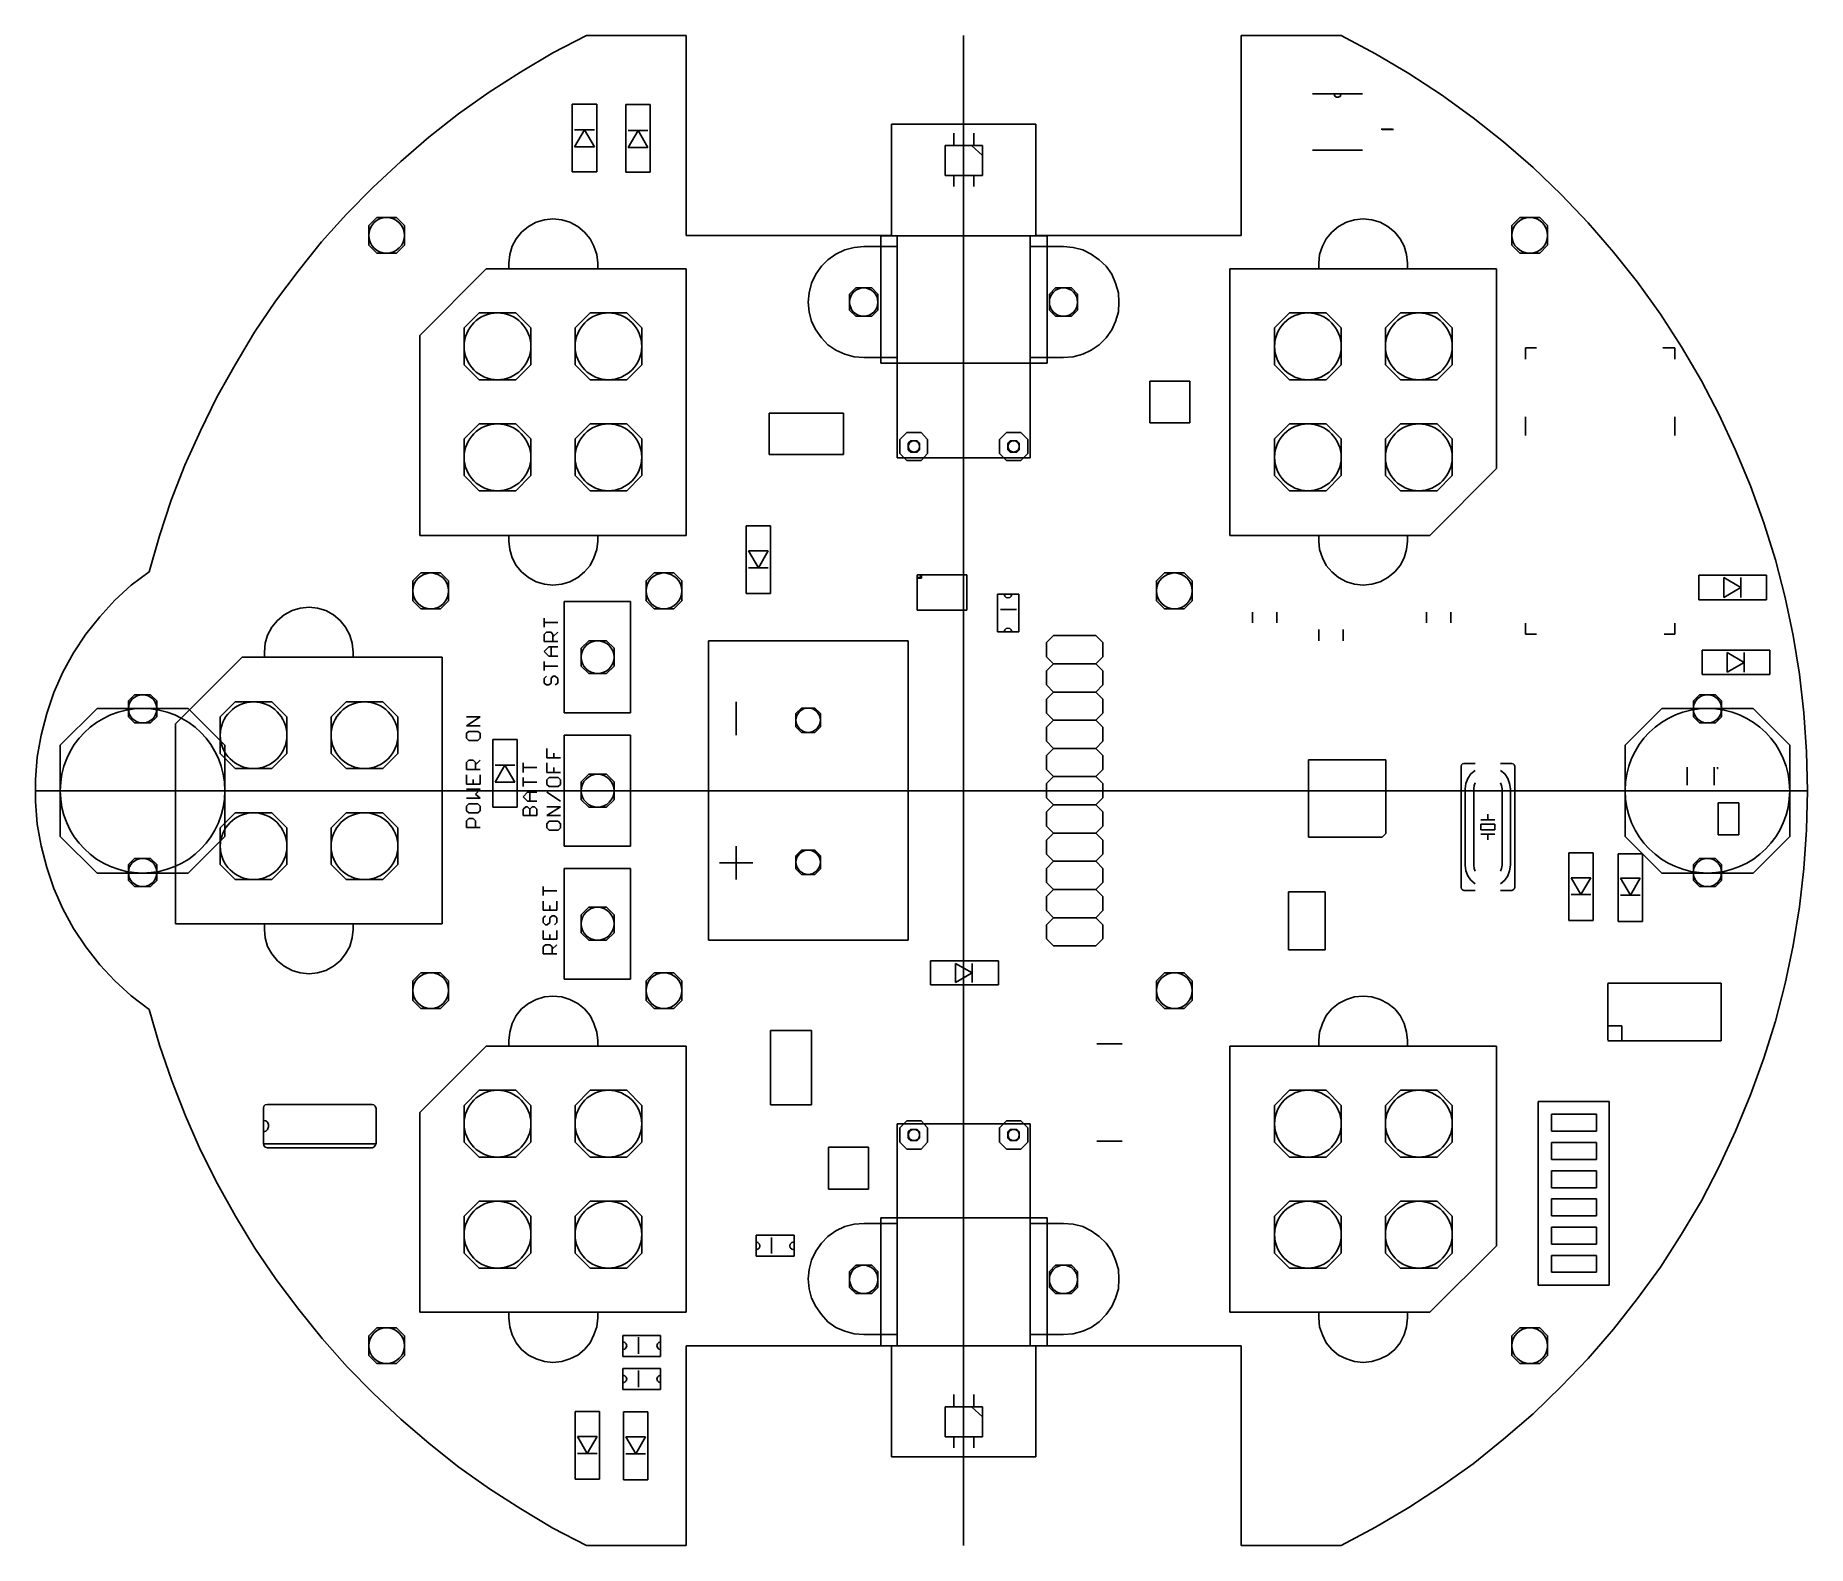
# Model space of a CAD drawing. Header units: millimetres. Extents: x -84 to 76, y -68 to 68.
import ezdxf

# ---------------------------------------------------------------- set-up
doc = ezdxf.new("R2010")
doc.units = ezdxf.units.MM

msp = doc.modelspace()

# ---------------------------------------------------------------- linework, layer by layer
for p, q in [((-33.99, 68.02), (-37, 66.45)), ((-33.99, 68.02), (-25.01, 68.02)), ((-25.01, 50.02), (-25.01, 68.02)), ((0, -67.98), (0, 68.02)), ((25.01, 68.02), (34.03, 68.02)), ((25.01, 50.02), (25.01, 68.02)), ((37.12, 66.37), (34.03, 68.02)), ((-37, 66.45), (-39.92, 64.72)), ((40.13, 64.59), (37.12, 66.37)), ((-39.92, 64.72), (-42.76, 62.9)), ((43.05, 62.68), (40.13, 64.59)), ((-42.76, 62.9), (-45.51, 60.95)), ((33.4, 62.77), (31.45, 62.77)), ((33.4, 62.77), (33.44, 62.56)), ((33.99, 62.77), (33.4, 62.77)), ((33.4, 62.77), (33.44, 62.56)), ((33.4, 62.77), (33.44, 62.56)), ((33.44, 62.56), (33.61, 62.47)), ((33.44, 62.56), (33.61, 62.47)), ((33.44, 62.56), (33.61, 62.47)), ((33.61, 62.47), (33.78, 62.47)), ((33.61, 62.47), (33.78, 62.47)), ((33.61, 62.47), (33.78, 62.47)), ((33.78, 62.47), (33.95, 62.56)), ((33.78, 62.47), (33.95, 62.56)), ((33.78, 62.47), (33.95, 62.56)), ((33.95, 62.56), (33.99, 62.77)), ((33.95, 62.56), (33.99, 62.77)), ((33.95, 62.56), (33.99, 62.77)), ((35.94, 62.77), (33.99, 62.77)), ((45.93, 60.61), (43.05, 62.68)), ((-45.51, 60.95), (-48.18, 58.87)), ((-35.26, 61.84), (-33.06, 61.84)), ((-35.26, 55.74), (-35.26, 61.84)), ((-33.06, 61.84), (-33.06, 55.74)), ((-30.43, 61.8), (-28.23, 61.8)), ((-30.43, 55.7), (-30.43, 61.8)), ((-28.23, 61.8), (-28.23, 55.7)), ((-35.05, 59.51), (-34.16, 59.51)), ((-34.16, 59.51), (-35.05, 57.98)), ((-34.16, 59.51), (-33.27, 59.51)), ((-33.27, 57.98), (-34.16, 59.51)), ((-30.22, 59.47), (-29.33, 59.47)), ((-29.33, 59.47), (-30.22, 57.94)), ((-29.33, 59.47), (-28.44, 59.47)), ((-28.44, 57.94), (-29.33, 59.47)), ((-6.5, 60.02), (6.5, 60.02)), ((-6.5, 50.02), (-6.5, 60.02)), ((-0.87, 58.11), (-0.87, 59.21)), ((0.91, 58.11), (0.91, 59.21)), ((6.5, 60.02), (6.5, 50.02)), ((37.63, 59.59), (38.65, 59.59)), ((37.72, 59.55), (38.73, 59.55)), ((48.65, 58.45), (45.93, 60.61)), ((-48.18, 58.87), (-50.72, 56.67)), ((-35.05, 57.98), (-33.27, 57.98)), ((-30.22, 57.94), (-28.44, 57.94)), ((-1.67, 58.11), (-1.67, 55.4)), ((-0.87, 58.11), (-1.67, 58.11)), ((0.7, 58.11), (-0.87, 58.11)), ((0.7, 58.11), (1.72, 57.22)), ((0.91, 58.11), (0.7, 58.11)), ((1.72, 58.11), (0.91, 58.11)), ((1.72, 57.22), (1.72, 58.11)), ((31.45, 57.69), (35.94, 57.69)), ((51.31, 56.12), (48.65, 58.45)), ((-50.72, 56.67), (-53.22, 54.34)), ((1.72, 55.4), (1.72, 57.22)), ((53.85, 53.71), (51.31, 56.12)), ((-53.22, 54.34), (-55.59, 51.93)), ((-33.06, 55.74), (-35.26, 55.74)), ((-28.23, 55.7), (-30.43, 55.7)), ((-1.67, 55.4), (-0.87, 55.4)), ((-0.87, 55.4), (-0.87, 54.43)), ((-0.87, 55.4), (0.91, 55.4)), ((0.91, 55.4), (0.91, 54.43)), ((0.91, 55.4), (1.72, 55.4)), ((56.27, 51.16), (53.85, 53.71)), ((-55.59, 51.93), (-57.84, 49.43)), ((-53.6, 50.91), (-52.88, 51.63)), ((-52.88, 51.63), (-51.99, 51.63)), ((-51.99, 51.63), (-51.1, 51.63)), ((-51.1, 51.63), (-50.38, 50.91)), ((-38.52, 51.21), (-39.2, 50.83)), ((-37.76, 51.42), (-38.52, 51.21)), ((-37, 51.5), (-37.76, 51.42)), ((-36.19, 51.42), (-37, 51.5)), ((-35.47, 51.21), (-36.19, 51.42)), ((-34.75, 50.83), (-35.47, 51.21)), ((34.5, 51.21), (33.78, 50.83)), ((35.22, 51.42), (34.5, 51.21)), ((36.02, 51.5), (35.22, 51.42)), ((36.79, 51.42), (36.02, 51.5)), ((37.55, 51.21), (36.79, 51.42)), ((38.23, 50.83), (37.55, 51.21)), ((49.41, 50.91), (50.13, 51.63)), ((50.13, 51.63), (51.02, 51.63)), ((51.02, 51.63), (51.91, 51.63)), ((51.91, 51.63), (52.63, 50.91)), ((58.56, 48.5), (56.27, 51.16)), ((-53.6, 50.02), (-53.6, 50.91)), ((-53.6, 49.13), (-53.6, 50.02)), ((-50.38, 50.91), (-50.38, 50.02)), ((-50.38, 50.02), (-50.38, 49.13)), ((-40.3, 49.72), (-40.68, 49.05)), ((-39.84, 50.32), (-40.3, 49.72)), ((-39.2, 50.83), (-39.84, 50.32)), ((-34.16, 50.32), (-34.75, 50.83)), ((-33.65, 49.72), (-34.16, 50.32)), ((-33.31, 49.05), (-33.65, 49.72)), ((-25.01, 50.02), (-6.5, 50.02)), ((-7.47, 49.98), (7.52, 49.98)), ((-7.47, 38.5), (-7.47, 49.98)), ((-5.99, 49.98), (-5.99, 49)), ((5.99, 49.98), (-5.99, 49.98)), ((5.99, 49), (5.99, 49.98)), ((6.5, 50.02), (25.01, 50.02)), ((7.52, 49.98), (7.52, 38.5)), ((32.68, 49.72), (32.34, 49.05)), ((33.19, 50.32), (32.68, 49.72)), ((33.78, 50.83), (33.19, 50.32)), ((38.86, 50.32), (38.23, 50.83)), ((39.33, 49.72), (38.86, 50.32)), ((39.71, 49.05), (39.33, 49.72)), ((49.41, 50.02), (49.41, 50.91)), ((49.41, 49.13), (49.41, 50.02)), ((52.63, 50.91), (52.63, 50.02)), ((52.63, 50.02), (52.63, 49.13)), ((-57.84, 49.43), (-59.95, 46.8)), ((-52.88, 48.41), (-53.6, 49.13)), ((-51.99, 48.41), (-52.88, 48.41)), ((-51.1, 48.41), (-51.99, 48.41)), ((-50.38, 49.13), (-51.1, 48.41)), ((-40.89, 48.29), (-40.98, 47.52)), ((-40.68, 49.05), (-40.89, 48.29)), ((-33.06, 48.29), (-33.31, 49.05)), ((-32.97, 47.52), (-33.06, 48.29)), ((-11.5, 48.33), (-12.22, 47.82)), ((-10.69, 48.71), (-11.5, 48.33)), ((-9.85, 48.92), (-10.69, 48.71)), ((-9, 49), (-9.85, 48.92)), ((-5.99, 49), (-9, 49)), ((-5.99, 49), (-5.99, 39.01)), ((9, 49), (5.99, 49)), ((5.99, 39.01), (5.99, 49)), ((9.89, 48.92), (9, 49)), ((10.74, 48.71), (9.89, 48.92)), ((11.5, 48.33), (10.74, 48.71)), ((12.22, 47.82), (11.5, 48.33)), ((32.08, 48.29), (32, 47.52)), ((32.34, 49.05), (32.08, 48.29)), ((39.92, 48.29), (39.71, 49.05)), ((40, 47.52), (39.92, 48.29)), ((50.13, 48.41), (49.41, 49.13)), ((51.02, 48.41), (50.13, 48.41)), ((51.91, 48.41), (51.02, 48.41)), ((52.63, 49.13), (51.91, 48.41)), ((60.72, 45.79), (58.56, 48.5)), ((-59.95, 46.8), (-61.99, 44.09)), ((-43.01, 47.01), (-48.98, 41)), ((-40.98, 47.01), (-43.01, 47.01)), ((-40.98, 47.52), (-40.98, 47.01)), ((-32.97, 47.01), (-40.98, 47.01)), ((-32.97, 47.52), (-32.97, 47.01)), ((-25.01, 47.01), (-32.97, 47.01)), ((-25.01, 23), (-25.01, 47.01)), ((-13.32, 46.51), (-13.7, 45.7)), ((-12.81, 47.23), (-13.32, 46.51)), ((-12.22, 47.82), (-12.81, 47.23)), ((12.85, 47.23), (12.22, 47.82)), ((13.36, 46.51), (12.85, 47.23)), ((13.7, 45.7), (13.36, 46.51)), ((23.99, 47.01), (23.99, 23)), ((32, 47.01), (23.99, 47.01)), ((32, 47.52), (32, 47.01)), ((40, 47.01), (32, 47.01)), ((40, 47.52), (40, 47.01)), ((48.01, 47.01), (40, 47.01)), ((48.01, 29.01), (48.01, 47.01)), ((-13.91, 44.85), (-14, 44.01)), ((-13.7, 45.7), (-13.91, 44.85)), ((-10.27, 44.73), (-9.72, 45.28)), ((-10.27, 44.01), (-10.27, 44.73)), ((-9.72, 45.28), (-9, 45.28)), ((-9, 45.28), (-8.28, 45.28)), ((-8.28, 45.28), (-7.73, 44.73)), ((-7.73, 44.73), (-7.73, 44.01)), ((7.73, 44.73), (8.28, 45.28)), ((7.73, 44.01), (7.73, 44.73)), ((8.28, 45.28), (9, 45.28)), ((9, 45.28), (9.72, 45.28)), ((9.72, 45.28), (10.27, 44.73)), ((10.27, 44.73), (10.27, 44.01)), ((13.96, 44.85), (13.7, 45.7)), ((14, 44.01), (13.96, 44.85)), ((62.79, 42.91), (60.72, 45.79)), ((-61.99, 44.09), (-63.89, 41.3)), ((-14, 44.01), (-13.91, 43.12)), ((-13.91, 43.12), (-13.7, 42.27)), ((-10.27, 43.29), (-10.27, 44.01)), ((-9.72, 42.74), (-10.27, 43.29)), ((-7.73, 43.29), (-8.28, 42.74)), ((-7.73, 44.01), (-7.73, 43.29)), ((7.73, 43.29), (7.73, 44.01)), ((8.28, 42.74), (7.73, 43.29)), ((10.27, 43.29), (9.72, 42.74)), ((10.27, 44.01), (10.27, 43.29)), ((13.7, 42.27), (13.96, 43.12)), ((13.96, 43.12), (14, 44.01)), ((-45, 41.68), (-43.65, 43.03)), ((-45, 40.02), (-45, 41.68)), ((-43.65, 43.03), (-41.99, 43.03)), ((-41.99, 43.03), (-40.34, 43.03)), ((-40.34, 43.03), (-38.99, 41.68)), ((-38.99, 41.68), (-38.99, 40.02)), ((-35.01, 41.68), (-33.65, 43.03)), ((-35.01, 40.02), (-35.01, 41.68)), ((-33.65, 43.03), (-32, 43.03)), ((-32, 43.03), (-30.35, 43.03)), ((-30.35, 43.03), (-28.99, 41.68)), ((-28.99, 41.68), (-28.99, 40.02)), ((-13.7, 42.27), (-13.32, 41.51)), ((-9, 42.74), (-9.72, 42.74)), ((-8.28, 42.74), (-9, 42.74)), ((9, 42.74), (8.28, 42.74)), ((9.72, 42.74), (9, 42.74)), ((13.36, 41.51), (13.7, 42.27)), ((28.02, 41.68), (29.37, 43.03)), ((28.02, 40.02), (28.02, 41.68)), ((29.37, 43.03), (31.03, 43.03)), ((31.03, 43.03), (32.68, 43.03)), ((32.68, 43.03), (34.03, 41.68)), ((34.03, 41.68), (34.03, 40.02)), ((38.01, 41.68), (39.37, 43.03)), ((38.01, 40.02), (38.01, 41.68)), ((39.37, 43.03), (41.02, 43.03)), ((41.02, 43.03), (42.67, 43.03)), ((42.67, 43.03), (44.03, 41.68)), ((44.03, 41.68), (44.03, 40.02)), ((64.7, 39.98), (62.79, 42.91)), ((-63.89, 41.3), (-65.63, 38.37)), ((-48.98, 41), (-48.98, 23)), ((-45, 38.37), (-45, 40.02)), ((-38.99, 40.02), (-38.99, 38.37)), ((-35.01, 38.37), (-35.01, 40.02)), ((-28.99, 40.02), (-28.99, 38.37)), ((-13.32, 41.51), (-12.81, 40.79)), ((-12.81, 40.79), (-12.22, 40.15)), ((-12.22, 40.15), (-11.5, 39.69)), ((11.5, 39.69), (12.22, 40.15)), ((12.22, 40.15), (12.85, 40.79)), ((12.85, 40.79), (13.36, 41.51)), ((28.02, 38.37), (28.02, 40.02)), ((34.03, 40.02), (34.03, 38.37)), ((38.01, 38.37), (38.01, 40.02)), ((44.03, 40.02), (44.03, 38.37)), ((66.48, 36.93), (64.7, 39.98)), ((-65.63, 38.37), (-67.28, 35.45)), ((-43.65, 37.02), (-45, 38.37)), ((-38.99, 38.37), (-40.34, 37.02)), ((-33.65, 37.02), (-35.01, 38.37)), ((-28.99, 38.37), (-30.35, 37.02)), ((-11.5, 39.69), (-10.69, 39.31)), ((-10.69, 39.31), (-9.85, 39.09)), ((-9.85, 39.09), (-9, 39.01)), ((-5.99, 39.01), (-9, 39.01)), ((7.52, 38.5), (-7.47, 38.5)), ((-5.99, 39.01), (-5.99, 29.99)), ((9, 39.01), (5.99, 39.01)), ((5.99, 29.99), (5.99, 39.01)), ((9, 39.01), (9.89, 39.09)), ((9.89, 39.09), (10.74, 39.31)), ((10.74, 39.31), (11.5, 39.69)), ((29.37, 37.02), (28.02, 38.37)), ((34.03, 38.37), (32.68, 37.02)), ((39.37, 37.02), (38.01, 38.37)), ((44.03, 38.37), (42.67, 37.02)), ((50.64, 39.9), (50.64, 38.88)), ((50.64, 39.9), (51.61, 39.9)), ((64.1, 39.9), (63, 39.9)), ((64.1, 39.9), (64.1, 38.88)), ((-41.99, 37.02), (-43.65, 37.02)), ((-40.34, 37.02), (-41.99, 37.02)), ((-32, 37.02), (-33.65, 37.02)), ((-30.35, 37.02), (-32, 37.02)), ((16.79, 36.89), (16.79, 33.12)), ((20.39, 36.89), (16.79, 36.89)), ((20.39, 33.12), (20.39, 36.89)), ((31.03, 37.02), (29.37, 37.02)), ((32.68, 37.02), (31.03, 37.02)), ((41.02, 37.02), (39.37, 37.02)), ((42.67, 37.02), (41.02, 37.02)), ((68.09, 33.84), (66.48, 36.93)), ((-67.28, 35.45), (-68.76, 32.4)), ((-17.51, 34.01), (-17.51, 30.28)), ((-10.82, 34.01), (-17.51, 34.01)), ((-10.82, 30.28), (-10.82, 34.01)), ((50.64, 31.98), (50.64, 33.67)), ((64.1, 31.98), (64.1, 33.67)), ((69.57, 30.66), (68.09, 33.84)), ((-68.76, 32.4), (-70.16, 29.31)), ((-45, 31.68), (-43.65, 33.04)), ((-43.65, 33.04), (-41.99, 33.04)), ((-41.99, 33.04), (-40.34, 33.04)), ((-40.34, 33.04), (-38.99, 31.68)), ((-35.01, 31.68), (-33.65, 33.04)), ((-33.65, 33.04), (-32, 33.04)), ((-32, 33.04), (-30.35, 33.04)), ((-30.35, 33.04), (-28.99, 31.68)), ((-5.1, 32.27), (-5.74, 31.64)), ((-5.1, 32.27), (-3.83, 32.27)), ((-3.83, 32.27), (-3.24, 31.64)), ((3.88, 32.27), (3.24, 31.64)), ((3.88, 32.27), (5.15, 32.27)), ((5.15, 32.27), (5.78, 31.64)), ((16.79, 33.12), (20.39, 33.12)), ((28.02, 31.68), (29.37, 33.04)), ((29.37, 33.04), (31.03, 33.04)), ((31.03, 33.04), (32.68, 33.04)), ((32.68, 33.04), (34.03, 31.68)), ((38.01, 31.68), (39.37, 33.04)), ((39.37, 33.04), (41.02, 33.04)), ((41.02, 33.04), (42.67, 33.04)), ((42.67, 33.04), (44.03, 31.68)), ((-45, 30.03), (-45, 31.68)), ((-38.99, 31.68), (-38.99, 30.03)), ((-35.01, 30.03), (-35.01, 31.68)), ((-28.99, 31.68), (-28.99, 30.03)), ((-5.74, 31.64), (-5.74, 30.37)), ((-5.74, 30.37), (-5.1, 29.73)), ((-4.98, 31.3), (-4.76, 31.51)), ((-4.98, 31), (-4.98, 31.3)), ((-4.98, 30.71), (-4.98, 31)), ((-4.76, 30.5), (-4.98, 30.71)), ((-4.76, 31.51), (-4.47, 31.51)), ((-4.47, 30.5), (-4.76, 30.5)), ((-4.47, 31.51), (-4.17, 31.51)), ((-4.17, 30.5), (-4.47, 30.5)), ((-4.17, 31.51), (-3.96, 31.3)), ((-3.96, 30.71), (-4.17, 30.5)), ((-3.96, 31.3), (-3.96, 31)), ((-3.96, 31), (-3.96, 30.71)), ((-3.24, 30.37), (-3.83, 29.73)), ((-3.24, 31.64), (-3.24, 30.37)), ((3.24, 31.64), (3.24, 30.37)), ((3.24, 30.37), (3.88, 29.73)), ((4, 31.3), (4.21, 31.51)), ((4, 31), (4, 31.3)), ((4, 30.71), (4, 31)), ((4.21, 30.5), (4, 30.71)), ((4.21, 31.51), (4.51, 31.51)), ((4.51, 30.5), (4.21, 30.5)), ((4.51, 31.51), (4.81, 31.51)), ((4.81, 30.5), (4.51, 30.5)), ((4.81, 31.51), (5.02, 31.3)), ((5.02, 30.71), (4.81, 30.5)), ((5.02, 31.3), (5.02, 31)), ((5.02, 31), (5.02, 30.71)), ((5.78, 30.37), (5.15, 29.73)), ((5.78, 31.64), (5.78, 30.37)), ((28.02, 30.03), (28.02, 31.68)), ((34.03, 31.68), (34.03, 30.03)), ((38.01, 30.03), (38.01, 31.68)), ((44.03, 31.68), (44.03, 30.03)), ((70.92, 27.45), (69.57, 30.66)), ((-70.16, 29.31), (-71.39, 26.18)), ((-45, 28.38), (-45, 30.03)), ((-38.99, 30.03), (-38.99, 28.38)), ((-35.01, 28.38), (-35.01, 30.03)), ((-28.99, 30.03), (-28.99, 28.38)), ((-17.51, 30.28), (-10.82, 30.28)), ((-5.99, 29.99), (5.99, 29.99)), ((-3.83, 29.73), (-5.1, 29.73)), ((5.15, 29.73), (3.88, 29.73)), ((28.02, 28.38), (28.02, 30.03)), ((34.03, 30.03), (34.03, 28.38)), ((38.01, 28.38), (38.01, 30.03)), ((42, 23), (48.01, 29.01)), ((44.03, 30.03), (44.03, 28.38)), ((-43.65, 27.02), (-45, 28.38)), ((-38.99, 28.38), (-40.34, 27.02)), ((-33.65, 27.02), (-35.01, 28.38)), ((-28.99, 28.38), (-30.35, 27.02)), ((29.37, 27.02), (28.02, 28.38)), ((34.03, 28.38), (32.68, 27.02)), ((39.37, 27.02), (38.01, 28.38)), ((44.03, 28.38), (42.67, 27.02)), ((72.11, 24.14), (70.92, 27.45)), ((-71.39, 26.18), (-72.45, 22.96)), ((-41.99, 27.02), (-43.65, 27.02)), ((-40.34, 27.02), (-41.99, 27.02)), ((-32, 27.02), (-33.65, 27.02)), ((-30.35, 27.02), (-32, 27.02)), ((31.03, 27.02), (29.37, 27.02)), ((32.68, 27.02), (31.03, 27.02)), ((41.02, 27.02), (39.37, 27.02)), ((42.67, 27.02), (41.02, 27.02)), ((73.17, 20.8), (72.11, 24.14)), ((-72.45, 22.96), (-73.38, 19.7)), ((-48.98, 23), (-40.98, 23)), ((-40.98, 22.49), (-40.98, 23)), ((-40.98, 23), (-32.97, 23)), ((-40.98, 22.49), (-40.89, 21.73)), ((-33.06, 21.73), (-32.97, 22.49)), ((-32.97, 22.49), (-32.97, 23)), ((-32.97, 23), (-25.01, 23)), ((-19.59, 23.85), (-17.39, 23.85)), ((-19.59, 17.75), (-19.59, 23.85)), ((-17.39, 23.85), (-17.39, 17.75)), ((23.99, 23), (32, 23)), ((32, 22.49), (32, 23)), ((32, 23), (40, 23)), ((32, 22.49), (32.08, 21.73)), ((39.92, 21.73), (40, 22.49)), ((40, 22.49), (40, 23)), ((40, 23), (42, 23)), ((-40.89, 21.73), (-40.68, 20.97)), ((-40.68, 20.97), (-40.3, 20.29)), ((-33.65, 20.29), (-33.31, 20.97)), ((-33.31, 20.97), (-33.06, 21.73)), ((-19.38, 21.6), (-18.49, 20.08)), ((-17.6, 21.6), (-19.38, 21.6)), ((-18.49, 20.08), (-17.6, 21.6)), ((32.08, 21.73), (32.34, 20.97)), ((32.34, 20.97), (32.68, 20.29)), ((39.33, 20.29), (39.71, 20.97)), ((39.71, 20.97), (39.92, 21.73)), ((74.02, 17.41), (73.17, 20.8)), ((-73.38, 19.7), (-74.99, 18.51)), ((-49.62, 18.89), (-48.9, 19.61)), ((-48.9, 19.61), (-48.01, 19.61)), ((-48.01, 19.61), (-47.12, 19.61)), ((-47.12, 19.61), (-46.4, 18.89)), ((-40.3, 20.29), (-39.84, 19.7)), ((-39.84, 19.7), (-39.2, 19.19)), ((-39.2, 19.19), (-38.52, 18.8)), ((-35.47, 18.8), (-34.75, 19.19)), ((-34.75, 19.19), (-34.16, 19.7)), ((-34.16, 19.7), (-33.65, 20.29)), ((-28.61, 18.89), (-27.89, 19.61)), ((-27.89, 19.61), (-27, 19.61)), ((-27, 19.61), (-26.11, 19.61)), ((-26.11, 19.61), (-25.39, 18.89)), ((-18.49, 20.08), (-19.38, 20.08)), ((-17.6, 20.08), (-18.49, 20.08)), ((-3.87, 19.44), (-4.17, 19.44)), ((-4.17, 19.44), (-4.17, 19.19)), ((-3.87, 19.19), (-4.17, 19.19)), ((-4.17, 19.19), (-4.17, 16.26)), ((-3.87, 19.44), (-3.87, 19.19)), ((-3.79, 19.44), (-3.87, 19.44)), ((-3.79, 19.44), (-3.79, 19.14)), ((0.28, 19.44), (-3.79, 19.44)), ((0.28, 16.26), (0.28, 19.44)), ((17.39, 18.89), (18.11, 19.61)), ((18.11, 19.61), (19, 19.61)), ((19, 19.61), (19.89, 19.61)), ((19.89, 19.61), (20.61, 18.89)), ((32.68, 20.29), (33.19, 19.7)), ((33.19, 19.7), (33.78, 19.19)), ((33.78, 19.19), (34.5, 18.8)), ((37.55, 18.8), (38.23, 19.19)), ((38.23, 19.19), (38.86, 19.7)), ((38.86, 19.7), (39.33, 20.29)), ((66.26, 17.2), (66.26, 19.4)), ((66.26, 19.4), (72.36, 19.4)), ((70.03, 18.3), (68.51, 19.19)), ((68.51, 19.19), (68.51, 17.41)), ((70.03, 19.19), (70.03, 18.3)), ((72.36, 19.4), (72.36, 17.2)), ((-74.99, 18.51), (-76.47, 17.15)), ((-49.62, 18), (-49.62, 18.89)), ((-49.62, 17.11), (-49.62, 18)), ((-46.4, 18.89), (-46.4, 18)), ((-46.4, 18), (-46.4, 17.11)), ((-38.52, 18.8), (-37.76, 18.59)), ((-37.76, 18.59), (-37, 18.51)), ((-37, 18.51), (-36.19, 18.59)), ((-36.19, 18.59), (-35.47, 18.8)), ((-28.61, 18), (-28.61, 18.89)), ((-28.61, 17.11), (-28.61, 18)), ((-25.39, 18.89), (-25.39, 18)), ((-25.39, 18), (-25.39, 17.11)), ((-17.39, 17.75), (-19.59, 17.75)), ((-3.79, 19.14), (-4.09, 19.14)), ((3.07, 14.32), (3.07, 17.7)), ((3.07, 17.7), (3.66, 17.7)), ((3.66, 17.7), (3.71, 17.53)), ((3.66, 17.7), (4.34, 17.7)), ((4.3, 17.53), (4.34, 17.7)), ((4.34, 17.7), (4.98, 17.7)), ((4.98, 17.7), (4.98, 14.32)), ((17.39, 18), (17.39, 18.89)), ((17.39, 17.11), (17.39, 18)), ((20.61, 18.89), (20.61, 18)), ((20.61, 18), (20.61, 17.11)), ((34.5, 18.8), (35.22, 18.59)), ((35.22, 18.59), (36.02, 18.51)), ((36.02, 18.51), (36.79, 18.59)), ((36.79, 18.59), (37.55, 18.8)), ((68.51, 17.41), (70.03, 18.3)), ((70.03, 18.3), (70.03, 17.41)), ((-76.47, 17.15), (-77.83, 15.67)), ((-60.5, 16.22), (-61.22, 15.84)), ((-59.78, 16.43), (-60.5, 16.22)), ((-58.98, 16.52), (-59.78, 16.43)), ((-58.22, 16.43), (-58.98, 16.52)), ((-57.45, 16.22), (-58.22, 16.43)), ((-56.78, 15.84), (-57.45, 16.22)), ((-48.9, 16.39), (-49.62, 17.11)), ((-48.01, 16.39), (-48.9, 16.39)), ((-47.12, 16.39), (-48.01, 16.39)), ((-46.4, 17.11), (-47.12, 16.39)), ((-35.98, 17.03), (-35.98, 7.03)), ((-30.01, 17.03), (-35.98, 17.03)), ((-30.01, 7.03), (-30.01, 17.03)), ((-27.89, 16.39), (-28.61, 17.11)), ((-27, 16.39), (-27.89, 16.39)), ((-26.11, 16.39), (-27, 16.39)), ((-25.39, 17.11), (-26.11, 16.39)), ((-4.17, 16.26), (0.28, 16.26)), ((4.77, 16.31), (3.32, 16.31)), ((3.71, 17.53), (3.83, 17.41)), ((3.83, 17.41), (4, 17.37)), ((4, 17.37), (4.17, 17.41)), ((4.17, 17.41), (4.3, 17.53)), ((18.11, 16.39), (17.39, 17.11)), ((19, 16.39), (18.11, 16.39)), ((19.89, 16.39), (19, 16.39)), ((20.61, 17.11), (19.89, 16.39)), ((26.03, 15.12), (26.03, 16.09)), ((28.23, 16.09), (28.23, 15.12)), ((41.7, 15.12), (41.7, 16.09)), ((43.9, 16.09), (43.9, 15.12)), ((72.36, 17.2), (66.26, 17.2)), ((74.74, 13.98), (74.02, 17.41)), ((-77.83, 15.67), (-79.1, 14.1)), ((-62.33, 14.74), (-62.71, 14.02)), ((-61.82, 15.33), (-62.33, 14.74)), ((-61.22, 15.84), (-61.82, 15.33)), ((-56.18, 15.33), (-56.78, 15.84)), ((-55.68, 14.74), (-56.18, 15.33)), ((-55.29, 14.02), (-55.68, 14.74)), ((-37.8, 14.74), (-37.8, 15.54)), ((-36.57, 15.16), (-37.8, 15.16)), ((3.71, 14.49), (3.66, 14.32)), ((3.83, 14.61), (3.71, 14.49)), ((4, 14.65), (3.83, 14.61)), ((4.17, 14.61), (4, 14.65)), ((4.3, 14.49), (4.17, 14.61)), ((4.34, 14.32), (4.3, 14.49)), ((32, 13.51), (32, 14.53)), ((34.2, 14.53), (34.2, 13.51)), ((50.64, 14.1), (50.64, 15.08)), ((64.1, 14.1), (64.1, 15.08)), ((-79.1, 14.1), (-80.2, 12.41)), ((-62.92, 13.3), (-63, 12.49)), ((-62.71, 14.02), (-62.92, 13.3)), ((-55.08, 13.3), (-55.29, 14.02)), ((-55, 12.49), (-55.08, 13.3)), ((-37.8, 14.06), (-37.59, 14.27)), ((-37.8, 13.43), (-37.8, 14.06)), ((-36.57, 13.43), (-37.8, 13.43)), ((-37.8, 12.54), (-37.38, 12.96)), ((-37.59, 14.27), (-37.17, 14.27)), ((-37.38, 12.96), (-36.57, 12.96)), ((-37.17, 14.27), (-37, 14.06)), ((-37.17, 12.11), (-37.17, 12.96)), ((-37, 13.85), (-36.57, 14.27)), ((-37, 14.06), (-37, 13.43)), ((-34.46, 12.83), (-33.78, 13.51)), ((-34.46, 12.03), (-34.46, 12.83)), ((-33.78, 13.51), (-32.97, 13.51)), ((-32.97, 13.51), (-32.17, 13.51)), ((-32.17, 13.51), (-31.49, 12.83)), ((-31.49, 12.83), (-31.49, 12.03)), ((-22.98, 13.51), (-4.98, 13.51)), ((-22.98, -13.47), (-22.98, 13.51)), ((-4.98, 13.51), (-4.98, -13.47)), ((3.66, 14.32), (3.07, 14.32)), ((4.34, 14.32), (3.66, 14.32)), ((4.98, 14.32), (4.34, 14.32)), ((8.11, 13.98), (7.48, 13.34)), ((7.48, 13.34), (7.48, 12.07)), ((8.11, 13.98), (11.92, 13.98)), ((11.92, 13.98), (12.56, 13.34)), ((12.56, 13.34), (12.56, 12.07)), ((50.64, 14.1), (51.61, 14.1)), ((64.1, 14.1), (63.13, 14.1)), ((75.33, 10.5), (74.74, 13.98)), ((-80.2, 12.41), (-81.17, 10.67)), ((-64.99, 12.03), (-71.01, 6.01)), ((-63, 12.03), (-64.99, 12.03)), ((-63, 12.49), (-63, 12.03)), ((-55, 12.03), (-63, 12.03)), ((-55, 12.49), (-55, 12.03)), ((-46.99, 12.03), (-55, 12.03)), ((-46.99, -11.99), (-46.99, 12.03)), ((-37.38, 12.11), (-37.8, 12.54)), ((-37.8, 10.84), (-37.8, 11.65)), ((-36.57, 11.22), (-37.8, 11.22)), ((-36.57, 12.11), (-37.38, 12.11)), ((-34.46, 11.22), (-34.46, 12.03)), ((-33.78, 10.55), (-34.46, 11.22)), ((-31.49, 11.22), (-32.17, 10.55)), ((-31.49, 12.03), (-31.49, 11.22)), ((7.48, 12.07), (8.11, 11.44)), ((8.11, 11.44), (7.48, 10.8)), ((11.92, 11.44), (8.11, 11.44)), ((12.56, 12.07), (11.92, 11.44)), ((11.92, 11.44), (12.56, 10.8)), ((66.56, 10.46), (66.56, 12.66)), ((66.56, 12.66), (72.66, 12.66)), ((70.33, 11.56), (68.81, 12.45)), ((68.81, 12.45), (68.81, 10.67)), ((68.81, 10.67), (70.33, 11.56)), ((70.33, 12.45), (70.33, 11.56)), ((70.33, 11.56), (70.33, 10.67)), ((72.66, 12.66), (72.66, 10.46)), ((-81.17, 10.67), (-81.98, 8.85)), ((-37.59, 10.33), (-37.8, 10.12)), ((-37.8, 10.12), (-37.8, 9.7)), ((-37.8, 9.7), (-37.59, 9.53)), ((-37.38, 9.53), (-37.17, 9.7)), ((-37.17, 10.12), (-37, 10.33)), ((-37.17, 9.7), (-37.17, 10.12)), ((-37, 10.33), (-36.79, 10.33)), ((-36.79, 10.33), (-36.57, 10.12)), ((-36.57, 9.7), (-36.79, 9.53)), ((-36.57, 10.12), (-36.57, 9.7)), ((-32.97, 10.55), (-33.78, 10.55)), ((-32.17, 10.55), (-32.97, 10.55)), ((7.48, 10.8), (7.48, 9.53)), ((12.56, 10.8), (12.56, 9.53)), ((72.66, 10.46), (66.56, 10.46)), ((75.71, 7.03), (75.33, 10.5)), ((-81.98, 8.85), (-82.61, 6.95)), ((-75.24, 8.09), (-74.69, 8.64)), ((-75.24, 7.37), (-75.24, 8.09)), ((-74.69, 8.64), (-73.97, 8.64)), ((-73.97, 8.64), (-73.25, 8.64)), ((-73.25, 8.64), (-72.7, 8.09)), ((-72.7, 8.09), (-72.7, 7.37)), ((-66.98, 6.65), (-65.63, 8)), ((-65.63, 8), (-63.98, 8)), ((-63.98, 8), (-62.33, 8)), ((-62.33, 8), (-60.97, 6.65)), ((-56.99, 6.65), (-55.63, 8)), ((-55.63, 8), (-53.98, 8)), ((-53.98, 8), (-52.33, 8)), ((-52.33, 8), (-50.97, 6.65)), ((-37.59, 9.53), (-37.38, 9.53)), ((-20.48, 8), (-20.48, 5)), ((7.48, 9.53), (8.11, 8.89)), ((8.11, 8.89), (7.48, 8.26)), ((7.48, 8.26), (7.48, 6.99)), ((11.92, 8.89), (8.11, 8.89)), ((12.56, 9.53), (11.92, 8.89)), ((11.92, 8.89), (12.56, 8.26)), ((12.56, 8.26), (12.56, 6.99)), ((65.76, 8.09), (66.31, 8.64)), ((65.76, 7.37), (65.76, 8.09)), ((66.31, 8.64), (67.03, 8.64)), ((67.03, 8.64), (67.75, 8.64)), ((67.75, 8.64), (68.3, 8.09)), ((68.3, 8.09), (68.3, 7.37)), ((-82.61, 6.95), (-83.12, 5)), ((-81.39, 4.11), (-78.08, 7.41)), ((-78.08, 7.41), (-73.97, 7.41)), ((-75.24, 6.65), (-75.24, 7.37)), ((-74.69, 6.1), (-75.24, 6.65)), ((-73.97, 7.41), (-69.86, 7.41)), ((-72.7, 6.65), (-73.25, 6.1)), ((-72.7, 7.37), (-72.7, 6.65)), ((-69.86, 7.41), (-66.56, 4.11)), ((-66.98, 5), (-66.98, 6.65)), ((-60.97, 6.65), (-60.97, 5)), ((-56.99, 5), (-56.99, 6.65)), ((-50.97, 6.65), (-50.97, 5)), ((-43.56, 6.65), (-44.79, 6.65)), ((-44.79, 5.84), (-43.56, 6.65)), ((-35.98, 7.03), (-30.01, 7.03)), ((-15.1, 6.95), (-14.59, 7.45)), ((-15.1, 6.35), (-15.1, 6.95)), ((-14.59, 7.45), (-14, 7.45)), ((-14, 7.45), (-13.4, 7.45)), ((-13.4, 7.45), (-12.9, 6.95)), ((-12.9, 6.95), (-12.9, 6.35)), ((7.48, 6.99), (8.11, 6.35)), ((12.56, 6.99), (11.92, 6.35)), ((59.61, 4.11), (62.92, 7.41)), ((62.92, 7.41), (67.03, 7.41)), ((65.76, 6.65), (65.76, 7.37)), ((66.31, 6.1), (65.76, 6.65)), ((67.03, 7.41), (71.14, 7.41)), ((68.3, 6.65), (67.75, 6.1)), ((68.3, 7.37), (68.3, 6.65)), ((71.14, 7.41), (74.44, 4.11)), ((75.96, 3.51), (75.71, 7.03)), ((-83.12, 5), (-83.46, 3.01)), ((-73.97, 6.1), (-74.69, 6.1)), ((-73.25, 6.1), (-73.97, 6.1)), ((-71.01, 6.01), (-71.01, -11.99)), ((-66.98, 3.35), (-66.98, 5)), ((-60.97, 5), (-60.97, 3.35)), ((-56.99, 3.35), (-56.99, 5)), ((-50.97, 5), (-50.97, 3.35)), ((-43.56, 5.84), (-44.79, 5.84)), ((-44.58, 5.34), (-44.79, 5.17)), ((-44.79, 5.17), (-44.79, 4.74)), ((-43.77, 5.34), (-44.58, 5.34)), ((-43.56, 5.17), (-43.77, 5.34)), ((-43.56, 4.74), (-43.56, 5.17)), ((-35.98, 5), (-35.98, -5)), ((-30.01, 5), (-35.98, 5)), ((-30.01, -5), (-30.01, 5)), ((-15.1, 5.76), (-15.1, 6.35)), ((-14.59, 5.25), (-15.1, 5.76)), ((-14, 5.25), (-14.59, 5.25)), ((-13.4, 5.25), (-14, 5.25)), ((-12.9, 5.76), (-13.4, 5.25)), ((-12.9, 6.35), (-12.9, 5.76)), ((8.11, 6.35), (7.48, 5.72)), ((7.48, 5.72), (7.48, 4.45)), ((11.92, 6.35), (8.11, 6.35)), ((11.92, 6.35), (12.56, 5.72)), ((12.56, 5.72), (12.56, 4.45)), ((67.03, 6.1), (66.31, 6.1)), ((67.75, 6.1), (67.03, 6.1)), ((-81.39, 0), (-81.39, 4.11)), ((-65.63, 1.99), (-66.98, 3.35)), ((-66.56, 4.11), (-66.56, 0)), ((-60.97, 3.35), (-62.33, 1.99)), ((-55.63, 1.99), (-56.99, 3.35)), ((-50.97, 3.35), (-52.33, 1.99)), ((-44.79, 4.74), (-44.58, 4.53)), ((-44.58, 4.53), (-43.77, 4.53)), ((-43.77, 4.53), (-43.56, 4.74)), ((-42.42, 4.62), (-40.22, 4.62)), ((-42.42, -1.48), (-42.42, 4.62)), ((-40.22, 4.62), (-40.22, -1.48)), ((-37.55, 2.96), (-37.55, 3.81)), ((-36.91, 2.96), (-36.91, 3.39)), ((7.48, 4.45), (8.11, 3.81)), ((8.11, 3.81), (7.48, 3.18)), ((11.92, 3.81), (8.11, 3.81)), ((12.56, 4.45), (11.92, 3.81)), ((11.92, 3.81), (12.56, 3.18)), ((59.61, 0), (59.61, 4.11)), ((74.44, 4.11), (74.44, 0)), ((-83.46, 3.01), (-83.63, 1.02)), ((-63.98, 1.99), (-65.63, 1.99)), ((-62.33, 1.99), (-63.98, 1.99)), ((-53.98, 1.99), (-55.63, 1.99)), ((-52.33, 1.99), (-53.98, 1.99)), ((-44.79, 2.54), (-44.58, 2.75)), ((-44.79, 1.91), (-44.79, 2.54)), ((-43.56, 1.91), (-44.79, 1.91)), ((-44.58, 2.75), (-44.2, 2.75)), ((-44.2, 2.75), (-43.99, 2.54)), ((-43.99, 2.33), (-43.56, 2.75)), ((-43.99, 2.54), (-43.99, 1.91)), ((-42.21, 2.29), (-41.32, 2.29)), ((-41.32, 2.29), (-42.21, 0.76)), ((-41.32, 2.29), (-40.43, 2.29)), ((-40.43, 0.76), (-41.32, 2.29)), ((-39.67, 1.65), (-39.67, 2.5)), ((-38.44, 2.08), (-39.67, 2.08)), ((-36.32, 2.96), (-37.55, 2.96)), ((-37.55, 1.65), (-37.55, 2.5)), ((-36.32, 1.65), (-37.55, 1.65)), ((-36.91, 1.65), (-36.91, 2.08)), ((7.48, 3.18), (7.48, 1.91)), ((7.48, 1.91), (8.11, 1.27)), ((12.56, 1.91), (11.92, 1.27)), ((12.56, 3.18), (12.56, 1.91)), ((31.07, 2.79), (38.06, 2.79)), ((31.07, -4.19), (31.07, 2.79)), ((38.06, 2.79), (38.06, -3.85)), ((44.87, 2.33), (44.83, 2.2)), ((44.83, -8.73), (44.83, 2.2)), ((44.96, 2.41), (44.87, 2.33)), ((45.09, 2.46), (44.96, 2.41)), ((45.09, 2.46), (46.1, 2.46)), ((46.1, 1.82), (45.72, 1.52)), ((48.39, 2.46), (49.41, 2.46)), ((48.77, 1.52), (48.39, 1.82)), ((49.53, 2.41), (49.41, 2.46)), ((49.62, 2.33), (49.53, 2.41)), ((49.66, 2.2), (49.62, 2.33)), ((49.66, -8.73), (49.66, 2.2)), ((65.21, 2.12), (65.21, 0.51)), ((67.62, 2.12), (67.62, 0.51)), ((67.92, 1.99), (67.92, 2.12)), ((68, 1.99), (67.92, 1.99)), ((-83.63, 1.02), (-83.63, -0.97)), ((-44.79, 1.44), (-44.79, 0.59)), ((-44.79, 0.59), (-43.56, 0.59)), ((-43.56, 0.13), (-44.79, 0.13)), ((-44.2, 0.59), (-44.2, 1.02)), ((-43.99, -0.3), (-43.56, 0.13)), ((-43.56, 0.59), (-43.56, 1.44)), ((-42.21, 0.76), (-40.43, 0.76)), ((-39.67, 0.38), (-39.67, 1.19)), ((-38.44, 0.76), (-39.67, 0.76)), ((-37.34, 1.19), (-37.55, 0.97)), ((-37.55, 0.97), (-37.55, 0.55)), ((-37.55, 0.55), (-37.34, 0.38)), ((-36.53, 1.19), (-37.34, 1.19)), ((-37.34, 0.38), (-36.53, 0.38)), ((-36.32, 0.97), (-36.53, 1.19)), ((-36.53, 0.38), (-36.32, 0.55)), ((-36.32, 0.55), (-36.32, 0.97)), ((-34.46, 0.8), (-33.78, 1.48)), ((-34.46, 0), (-34.46, 0.8)), ((-33.78, 1.48), (-32.97, 1.48)), ((-32.97, 1.48), (-32.17, 1.48)), ((-32.17, 1.48), (-31.49, 0.8)), ((-31.49, 0.8), (-31.49, 0)), ((8.11, 1.27), (7.48, 0.64)), ((7.48, 0.64), (7.48, -0.64)), ((11.92, 1.27), (8.11, 1.27)), ((11.92, 1.27), (12.56, 0.64)), ((12.56, 0.64), (12.56, -0.64)), ((45.26, 0.64), (45.21, 0.17)), ((45.21, -6.69), (45.21, 0.17)), ((45.43, 1.1), (45.26, 0.64)), ((45.72, 1.52), (45.43, 1.1)), ((46.02, 0.47), (45.98, 0.17)), ((45.98, -6.69), (45.98, 0.17)), ((46.1, 0.72), (46.02, 0.47)), ((48.48, 0.47), (48.39, 0.72)), ((48.52, 0.17), (48.48, 0.47)), ((48.52, 0.17), (48.52, -6.69)), ((49.03, 1.1), (48.77, 1.52)), ((49.2, 0.64), (49.03, 1.1)), ((49.28, 0.17), (49.2, 0.64)), ((49.28, 0.17), (49.28, -6.69)), ((-83.63, -0.97), (-83.46, -3.01)), ((-81.39, -4.11), (-81.39, 0)), ((-66.56, 0), (-66.56, -4.11)), ((-44.79, -0.68), (-43.56, -0.68)), ((-44.58, -1.19), (-44.79, -1.4)), ((-44.79, -1.4), (-44.79, -1.82)), ((-43.77, -1.19), (-44.58, -1.19)), ((-43.56, -0.68), (-43.99, -0.3)), ((-43.56, -1.4), (-43.77, -1.19)), ((-43.56, -1.82), (-43.56, -1.4)), ((-40.22, -1.48), (-42.42, -1.48)), ((-39.67, -0.55), (-39.28, -0.13)), ((-39.28, -0.93), (-39.67, -0.55)), ((-39.67, -1.65), (-39.45, -1.44)), ((-39.45, -1.44), (-39.28, -1.44)), ((-39.28, -0.13), (-38.44, -0.13)), ((-38.44, -0.93), (-39.28, -0.93)), ((-39.28, -1.44), (-39.07, -1.65)), ((-39.07, -0.93), (-39.07, -0.13)), ((-39.07, -1.65), (-38.86, -1.44)), ((-38.86, -1.44), (-38.65, -1.44)), ((-38.65, -1.44), (-38.44, -1.65)), ((-36.32, -0.93), (-37.55, -0.13)), ((-36.32, -1.44), (-37.55, -1.44)), ((-37.55, -2.24), (-36.32, -1.44)), ((-34.46, -0.81), (-34.46, 0)), ((-33.78, -1.48), (-34.46, -0.81)), ((-32.97, -1.48), (-33.78, -1.48)), ((-32.17, -1.48), (-32.97, -1.48)), ((-31.49, -0.81), (-32.17, -1.48)), ((-31.49, 0), (-31.49, -0.81)), ((7.48, -0.64), (8.11, -1.27)), ((8.11, -1.27), (7.48, -1.91)), ((11.92, -1.27), (8.11, -1.27)), ((12.56, -0.64), (11.92, -1.27)), ((11.92, -1.27), (12.56, -1.91)), ((59.61, -4.11), (59.61, 0)), ((68, -1.1), (69.86, -1.1)), ((68, -3.98), (68, -1.1)), ((69.86, -1.1), (69.86, -3.98)), ((74.44, 0), (74.44, -4.11)), ((75.96, -3.52), (76.05, 0)), ((-83.46, -3.01), (-83.12, -4.96)), ((-66.98, -3.35), (-65.63, -1.99)), ((-65.63, -1.99), (-63.98, -1.99)), ((-63.98, -1.99), (-62.33, -1.99)), ((-62.33, -1.99), (-60.97, -3.35)), ((-56.99, -3.35), (-55.63, -1.99)), ((-55.63, -1.99), (-53.98, -1.99)), ((-53.98, -1.99), (-52.33, -1.99)), ((-52.33, -1.99), (-50.97, -3.35)), ((-44.79, -1.82), (-44.58, -1.99)), ((-44.79, -2.71), (-44.58, -2.5)), ((-44.79, -3.3), (-44.79, -2.71)), ((-44.58, -1.99), (-43.77, -1.99)), ((-44.58, -2.5), (-44.2, -2.5)), ((-44.2, -2.5), (-43.99, -2.71)), ((-43.99, -2.71), (-43.99, -3.3)), ((-43.77, -1.99), (-43.56, -1.82)), ((-39.67, -2.24), (-39.67, -1.65)), ((-38.44, -2.24), (-39.67, -2.24)), ((-39.07, -2.24), (-39.07, -1.65)), ((-38.44, -1.65), (-38.44, -2.24)), ((-36.32, -2.24), (-37.55, -2.24)), ((-37.34, -2.75), (-37.55, -2.97)), ((-37.55, -2.97), (-37.55, -3.35)), ((-36.53, -2.75), (-37.34, -2.75)), ((-36.32, -2.97), (-36.53, -2.75)), ((-36.32, -3.35), (-36.32, -2.97)), ((7.48, -3.18), (7.48, -1.91)), ((8.11, -3.81), (7.48, -3.18)), ((12.56, -3.18), (11.92, -3.81)), ((12.56, -1.91), (12.56, -3.18)), ((46.61, -2.63), (47.25, -2.63)), ((46.61, -3.01), (46.61, -3.52)), ((47.88, -3.01), (46.61, -3.01)), ((47.25, -2.63), (47.25, -2.12)), ((47.25, -2.63), (47.88, -2.63)), ((47.88, -3.52), (47.88, -3.01)), ((-78.08, -7.41), (-81.39, -4.11)), ((-66.56, -4.11), (-69.86, -7.41)), ((-66.98, -5), (-66.98, -3.35)), ((-60.97, -3.35), (-60.97, -5)), ((-56.99, -5), (-56.99, -3.35)), ((-50.97, -3.35), (-50.97, -5)), ((-43.56, -3.3), (-44.79, -3.3)), ((-37.55, -3.35), (-37.34, -3.56)), ((-37.34, -3.56), (-36.53, -3.56)), ((-36.53, -3.56), (-36.32, -3.35)), ((8.11, -3.81), (7.48, -4.45)), ((7.48, -5.72), (7.48, -4.45)), ((11.92, -3.81), (8.11, -3.81)), ((11.92, -3.81), (12.56, -4.45)), ((12.56, -4.45), (12.56, -5.72)), ((37.72, -4.19), (31.07, -4.19)), ((37.72, -4.19), (38.06, -3.85)), ((46.61, -3.52), (47.88, -3.52)), ((46.61, -3.9), (47.25, -3.9)), ((47.25, -3.9), (47.25, -4.41)), ((47.25, -3.9), (47.88, -3.9)), ((62.92, -7.41), (59.61, -4.11)), ((69.86, -3.98), (68, -3.98)), ((74.44, -4.11), (71.14, -7.41)), ((75.71, -6.99), (75.96, -3.52)), ((-83.12, -4.96), (-82.61, -6.9)), ((-75.24, -6.65), (-74.69, -6.1)), ((-74.69, -6.1), (-73.97, -6.1)), ((-73.97, -6.1), (-73.25, -6.1)), ((-73.25, -6.1), (-72.7, -6.65)), ((-66.98, -6.65), (-66.98, -5)), ((-60.97, -5), (-60.97, -6.65)), ((-56.99, -6.65), (-56.99, -5)), ((-50.97, -5), (-50.97, -6.65)), ((-35.98, -5), (-30.01, -5)), ((-20.48, -5), (-20.48, -8)), ((-15.1, -5.85), (-14.59, -5.34)), ((-15.1, -6.44), (-15.1, -5.85)), ((-14.59, -5.34), (-14, -5.34)), ((-14, -5.34), (-13.4, -5.34)), ((-13.4, -5.34), (-12.9, -5.85)), ((-12.9, -5.85), (-12.9, -6.44)), ((8.11, -6.35), (7.48, -5.72)), ((8.11, -6.35), (7.48, -6.99)), ((11.92, -6.35), (8.11, -6.35)), ((12.56, -5.72), (11.92, -6.35)), ((11.92, -6.35), (12.56, -6.99)), ((54.53, -5.59), (56.73, -5.59)), ((54.53, -11.69), (54.53, -5.59)), ((56.73, -5.59), (56.73, -11.69)), ((58.98, -5.68), (61.18, -5.68)), ((58.98, -11.77), (58.98, -5.68)), ((61.18, -5.68), (61.18, -11.77)), ((65.76, -6.65), (66.31, -6.1)), ((66.31, -6.1), (67.03, -6.1)), ((67.03, -6.1), (67.75, -6.1)), ((67.75, -6.1), (68.3, -6.65)), ((-82.61, -6.9), (-81.98, -8.81)), ((-73.97, -7.41), (-78.08, -7.41)), ((-75.24, -7.37), (-75.24, -6.65)), ((-75.24, -8.09), (-75.24, -7.37)), ((-69.86, -7.41), (-73.97, -7.41)), ((-72.7, -6.65), (-72.7, -7.37)), ((-72.7, -7.37), (-72.7, -8.09)), ((-65.63, -8), (-66.98, -6.65)), ((-60.97, -6.65), (-62.33, -8)), ((-55.63, -8), (-56.99, -6.65)), ((-50.97, -6.65), (-52.33, -8)), ((-35.98, -6.99), (-35.98, -16.98)), ((-30.01, -6.99), (-35.98, -6.99)), ((-30.01, -16.98), (-30.01, -6.99)), ((-22, -6.48), (-19, -6.48)), ((-15.1, -7.03), (-15.1, -6.44)), ((-14.59, -7.54), (-15.1, -7.03)), ((-14, -7.54), (-14.59, -7.54)), ((-13.4, -7.54), (-14, -7.54)), ((-12.9, -7.03), (-13.4, -7.54)), ((-12.9, -6.44), (-12.9, -7.03)), ((7.48, -8.26), (7.48, -6.99)), ((12.56, -6.99), (12.56, -8.26)), ((45.21, -6.69), (45.26, -7.2)), ((45.26, -7.2), (45.43, -7.67)), ((45.43, -7.67), (45.72, -8.05)), ((45.98, -6.69), (46.02, -6.99)), ((46.02, -6.99), (46.1, -7.24)), ((48.39, -7.24), (48.48, -6.99)), ((48.48, -6.99), (48.52, -6.69)), ((48.77, -8.05), (49.03, -7.67)), ((49.03, -7.67), (49.2, -7.2)), ((49.2, -7.2), (49.28, -6.69)), ((54.74, -7.84), (55.63, -9.36)), ((56.52, -7.84), (54.74, -7.84)), ((55.63, -9.36), (56.52, -7.84)), ((59.19, -7.88), (60.08, -9.4)), ((60.97, -7.88), (59.19, -7.88)), ((60.08, -9.4), (60.97, -7.88)), ((67.03, -7.41), (62.92, -7.41)), ((65.76, -7.37), (65.76, -6.65)), ((65.76, -8.09), (65.76, -7.37)), ((71.14, -7.41), (67.03, -7.41)), ((68.3, -6.65), (68.3, -7.37)), ((68.3, -7.37), (68.3, -8.09)), ((75.33, -10.46), (75.71, -6.99)), ((-81.98, -8.81), (-81.17, -10.63)), ((-74.69, -8.64), (-75.24, -8.09)), ((-73.97, -8.64), (-74.69, -8.64)), ((-73.25, -8.64), (-73.97, -8.64)), ((-72.7, -8.09), (-73.25, -8.64)), ((-63.98, -8), (-65.63, -8)), ((-62.33, -8), (-63.98, -8)), ((-53.98, -8), (-55.63, -8)), ((-52.33, -8), (-53.98, -8)), ((-37.89, -9.45), (-37.89, -8.64)), ((-36.66, -9.02), (-37.89, -9.02)), ((8.11, -8.89), (7.48, -8.26)), ((8.11, -8.89), (7.48, -9.53)), ((7.48, -10.8), (7.48, -9.53)), ((11.92, -8.89), (8.11, -8.89)), ((12.56, -8.26), (11.92, -8.89)), ((11.92, -8.89), (12.56, -9.53)), ((12.56, -9.53), (12.56, -10.8)), ((29.29, -14.32), (29.29, -9.11)), ((29.29, -9.11), (32.59, -9.11)), ((32.59, -9.11), (32.59, -14.32)), ((44.83, -8.73), (44.87, -8.85)), ((44.87, -8.85), (44.96, -8.94)), ((44.96, -8.94), (45.09, -8.98)), ((45.09, -8.98), (46.1, -8.98)), ((45.72, -8.05), (46.1, -8.39)), ((48.39, -8.39), (48.77, -8.05)), ((48.39, -8.98), (49.41, -8.98)), ((49.41, -8.98), (49.53, -8.94)), ((49.53, -8.94), (49.62, -8.85)), ((49.62, -8.85), (49.66, -8.73)), ((55.63, -9.36), (54.74, -9.36)), ((56.52, -9.36), (55.63, -9.36)), ((60.08, -9.4), (59.19, -9.4)), ((60.97, -9.4), (60.08, -9.4)), ((66.31, -8.64), (65.76, -8.09)), ((67.03, -8.64), (66.31, -8.64)), ((67.75, -8.64), (67.03, -8.64)), ((68.3, -8.09), (67.75, -8.64)), ((-81.17, -10.63), (-80.2, -12.41)), ((-37.89, -9.95), (-37.89, -10.76)), ((-37.89, -10.76), (-36.66, -10.76)), ((-37.29, -10.76), (-37.29, -10.34)), ((-36.66, -10.76), (-36.66, -9.95)), ((-34.46, -11.18), (-33.78, -10.5)), ((-33.78, -10.5), (-32.97, -10.5)), ((-32.97, -10.5), (-32.17, -10.5)), ((-32.17, -10.5), (-31.49, -11.18)), ((8.11, -11.44), (7.48, -10.8)), ((12.56, -10.8), (11.92, -11.44)), ((74.74, -13.93), (75.33, -10.46)), ((-80.2, -12.41), (-79.1, -14.06)), ((-71.01, -11.99), (-63, -11.99)), ((-63, -12.5), (-63, -11.99)), ((-63, -11.99), (-55, -11.99)), ((-63, -12.5), (-62.92, -13.26)), ((-55.08, -13.26), (-55, -12.5)), ((-55, -12.5), (-55, -11.99)), ((-55, -11.99), (-46.99, -11.99)), ((-37.67, -11.27), (-37.89, -11.44)), ((-37.89, -11.44), (-37.89, -11.86)), ((-37.89, -11.86), (-37.67, -12.07)), ((-37.89, -12.58), (-37.89, -13.38)), ((-37.67, -12.07), (-37.51, -12.07)), ((-37.51, -12.07), (-37.29, -11.86)), ((-37.29, -11.44), (-37.08, -11.27)), ((-37.29, -11.86), (-37.29, -11.44)), ((-37.08, -11.27), (-36.87, -11.27)), ((-36.87, -11.27), (-36.66, -11.44)), ((-36.66, -11.86), (-36.87, -12.07)), ((-36.66, -11.44), (-36.66, -11.86)), ((-36.66, -13.38), (-36.66, -12.58)), ((-34.46, -11.99), (-34.46, -11.18)), ((-34.46, -12.79), (-34.46, -11.99)), ((-31.49, -11.18), (-31.49, -11.99)), ((-31.49, -11.99), (-31.49, -12.79)), ((8.11, -11.44), (7.48, -12.07)), ((7.48, -13.34), (7.48, -12.07)), ((11.92, -11.44), (8.11, -11.44)), ((11.92, -11.44), (12.56, -12.07)), ((12.56, -12.07), (12.56, -13.34)), ((56.73, -11.69), (54.53, -11.69)), ((61.18, -11.77), (58.98, -11.77)), ((-79.1, -14.06), (-77.83, -15.67)), ((-62.92, -13.26), (-62.71, -14.02)), ((-62.71, -14.02), (-62.33, -14.7)), ((-55.68, -14.7), (-55.29, -14.02)), ((-55.29, -14.02), (-55.08, -13.26)), ((-37.89, -13.38), (-36.66, -13.38)), ((-37.89, -14.06), (-37.67, -13.89)), ((-37.89, -14.7), (-37.89, -14.06)), ((-37.67, -13.89), (-37.29, -13.89)), ((-37.29, -13.38), (-37.29, -12.96)), ((-37.29, -13.89), (-37.08, -14.06)), ((-37.08, -14.27), (-36.66, -13.89)), ((-37.08, -14.06), (-37.08, -14.7)), ((-33.78, -13.47), (-34.46, -12.79)), ((-32.97, -13.47), (-33.78, -13.47)), ((-32.17, -13.47), (-32.97, -13.47)), ((-31.49, -12.79), (-32.17, -13.47)), ((-4.98, -13.47), (-22.98, -13.47)), ((8.11, -13.98), (7.48, -13.34)), ((11.92, -13.98), (8.11, -13.98)), ((12.56, -13.34), (11.92, -13.98)), ((32.59, -14.32), (29.29, -14.32)), ((74.02, -17.37), (74.74, -13.93)), ((-77.83, -15.67), (-76.47, -17.11)), ((-62.33, -14.7), (-61.82, -15.33)), ((-61.82, -15.33), (-61.22, -15.8)), ((-61.22, -15.8), (-60.5, -16.18)), ((-57.45, -16.18), (-56.78, -15.8)), ((-56.78, -15.8), (-56.18, -15.33)), ((-56.18, -15.33), (-55.68, -14.7)), ((-36.66, -14.7), (-37.89, -14.7)), ((-2.99, -17.49), (-2.99, -15.33)), ((-2.99, -15.33), (3.16, -15.33)), ((0.78, -16.39), (-0.74, -15.55)), ((-0.74, -15.55), (-0.74, -17.28)), ((0.78, -15.55), (0.78, -16.39)), ((3.16, -15.33), (3.16, -17.49)), ((-76.47, -17.11), (-74.99, -18.47)), ((-60.5, -16.18), (-59.78, -16.39)), ((-59.78, -16.39), (-58.98, -16.48)), ((-58.98, -16.48), (-58.22, -16.39)), ((-58.22, -16.39), (-57.45, -16.18)), ((-49.62, -17.11), (-48.9, -16.39)), ((-49.62, -18), (-49.62, -17.11)), ((-48.9, -16.39), (-48.01, -16.39)), ((-48.01, -16.39), (-47.12, -16.39)), ((-47.12, -16.39), (-46.4, -17.11)), ((-46.4, -17.11), (-46.4, -18)), ((-35.98, -16.98), (-30.01, -16.98)), ((-28.61, -17.11), (-27.89, -16.39)), ((-28.61, -18), (-28.61, -17.11)), ((-27.89, -16.39), (-27, -16.39)), ((-27, -16.39), (-26.11, -16.39)), ((-26.11, -16.39), (-25.39, -17.11)), ((-25.39, -17.11), (-25.39, -18)), ((3.16, -17.49), (-2.99, -17.49)), ((-0.74, -17.28), (0.78, -16.39)), ((0.78, -16.39), (0.78, -17.28)), ((17.39, -17.11), (18.11, -16.39)), ((17.39, -18), (17.39, -17.11)), ((18.11, -16.39), (19, -16.39)), ((19, -16.39), (19.89, -16.39)), ((19.89, -16.39), (20.61, -17.11)), ((20.61, -17.11), (20.61, -18)), ((68.26, -17.32), (58.05, -17.32)), ((58.05, -17.37), (58.05, -21.18)), ((68.26, -22.53), (68.26, -17.32)), ((73.17, -20.75), (74.02, -17.37)), ((-74.99, -18.47), (-73.38, -19.7)), ((-49.62, -18.89), (-49.62, -18)), ((-48.9, -19.61), (-49.62, -18.89)), ((-46.4, -18.89), (-47.12, -19.61)), ((-46.4, -18), (-46.4, -18.89)), ((-39.2, -19.15), (-39.84, -19.65)), ((-38.52, -18.81), (-39.2, -19.15)), ((-37.76, -18.55), (-38.52, -18.81)), ((-37, -18.51), (-37.76, -18.55)), ((-36.19, -18.55), (-37, -18.51)), ((-35.47, -18.81), (-36.19, -18.55)), ((-34.75, -19.15), (-35.47, -18.81)), ((-34.16, -19.65), (-34.75, -19.15)), ((-28.61, -18.89), (-28.61, -18)), ((-27.89, -19.61), (-28.61, -18.89)), ((-25.39, -18.89), (-26.11, -19.61)), ((-25.39, -18), (-25.39, -18.89)), ((17.39, -18.89), (17.39, -18)), ((18.11, -19.61), (17.39, -18.89)), ((20.61, -18.89), (19.89, -19.61)), ((20.61, -18), (20.61, -18.89)), ((33.78, -19.15), (33.19, -19.65)), ((34.5, -18.81), (33.78, -19.15)), ((35.22, -18.55), (34.5, -18.81)), ((36.02, -18.51), (35.22, -18.55)), ((36.79, -18.55), (36.02, -18.51)), ((37.55, -18.81), (36.79, -18.55)), ((38.23, -19.15), (37.55, -18.81)), ((38.86, -19.65), (38.23, -19.15)), ((-73.38, -19.7), (-72.45, -22.91)), ((-48.01, -19.61), (-48.9, -19.61)), ((-47.12, -19.61), (-48.01, -19.61)), ((-40.3, -20.25), (-40.68, -20.97)), ((-39.84, -19.65), (-40.3, -20.25)), ((-33.65, -20.25), (-34.16, -19.65)), ((-33.31, -20.97), (-33.65, -20.25)), ((-27, -19.61), (-27.89, -19.61)), ((-26.11, -19.61), (-27, -19.61)), ((19, -19.61), (18.11, -19.61)), ((19.89, -19.61), (19, -19.61)), ((32.68, -20.25), (32.34, -20.97)), ((33.19, -19.65), (32.68, -20.25)), ((39.33, -20.25), (38.86, -19.65)), ((39.71, -20.97), (39.33, -20.25)), ((72.11, -24.1), (73.17, -20.75)), ((-40.89, -21.73), (-40.98, -22.49)), ((-40.68, -20.97), (-40.89, -21.73)), ((-33.06, -21.73), (-33.31, -20.97)), ((-32.97, -22.49), (-33.06, -21.73)), ((-17.39, -21.6), (-17.39, -28.29)), ((-13.7, -21.6), (-17.39, -21.6)), ((-13.7, -28.29), (-13.7, -21.6)), ((32.08, -21.73), (32, -22.49)), ((32.34, -20.97), (32.08, -21.73)), ((39.92, -21.73), (39.71, -20.97)), ((40, -22.49), (39.92, -21.73)), ((59.32, -21.18), (58.05, -21.18)), ((58.05, -21.18), (58.05, -22.45)), ((59.32, -22.45), (59.32, -21.18)), ((-72.45, -22.91), (-71.35, -26.13)), ((-43.01, -23), (-48.98, -28.97)), ((-40.98, -23), (-43.01, -23)), ((-40.98, -22.49), (-40.98, -23)), ((-32.97, -23), (-40.98, -23)), ((-32.97, -22.49), (-32.97, -23)), ((-25.01, -23), (-32.97, -23)), ((-25.01, -46.97), (-25.01, -23)), ((14.3, -22.79), (12.01, -22.79)), ((23.99, -23), (23.99, -46.97)), ((32, -23), (23.99, -23)), ((32, -22.49), (32, -23)), ((40, -23), (32, -23)), ((40, -22.49), (40, -23)), ((48.01, -23), (40, -23)), ((48.01, -41), (48.01, -23)), ((58.05, -22.53), (68.26, -22.53)), ((70.92, -27.4), (72.11, -24.1)), ((-71.35, -26.13), (-70.12, -29.27)), ((-45, -28.34), (-43.65, -26.98)), ((-43.65, -26.98), (-41.99, -26.98)), ((-41.99, -26.98), (-40.34, -26.98)), ((-40.34, -26.98), (-38.99, -28.34)), ((-35.01, -28.34), (-33.65, -26.98)), ((-33.65, -26.98), (-32, -26.98)), ((-32, -26.98), (-30.35, -26.98)), ((-30.35, -26.98), (-28.99, -28.34)), ((28.02, -28.34), (29.37, -26.98)), ((29.37, -26.98), (31.03, -26.98)), ((31.03, -26.98), (32.68, -26.98)), ((32.68, -26.98), (34.03, -28.34)), ((38.01, -28.34), (39.37, -26.98)), ((39.37, -26.98), (41.02, -26.98)), ((41.02, -26.98), (42.67, -26.98)), ((42.67, -26.98), (44.03, -28.34)), ((-63.05, -28.42), (-63.09, -28.63)), ((-63.09, -28.63), (-63.09, -29.69)), ((-62.92, -28.29), (-63.05, -28.42)), ((-62.71, -28.25), (-62.92, -28.29)), ((-53.3, -28.25), (-62.71, -28.25)), ((-53.13, -28.29), (-53.3, -28.25)), ((-53.01, -28.42), (-53.13, -28.29)), ((-52.92, -28.63), (-53.01, -28.42)), ((-52.92, -31.77), (-52.92, -28.63)), ((-45, -29.99), (-45, -28.34)), ((-38.99, -28.34), (-38.99, -29.99)), ((-35.01, -29.99), (-35.01, -28.34)), ((-28.99, -28.34), (-28.99, -29.99)), ((-17.39, -28.29), (-13.7, -28.29)), ((28.02, -29.99), (28.02, -28.34)), ((34.03, -28.34), (34.03, -29.99)), ((38.01, -29.99), (38.01, -28.34)), ((44.03, -28.34), (44.03, -29.99)), ((51.78, -28), (58.18, -28)), ((51.78, -28), (51.78, -44.52)), ((58.18, -44.52), (58.18, -28)), ((69.57, -30.67), (70.92, -27.4)), ((-70.12, -29.27), (-68.76, -32.36)), ((-62.88, -29.73), (-63.09, -29.69)), ((-63.09, -29.69), (-63.09, -30.71)), ((-62.71, -29.86), (-62.88, -29.73)), ((-62.62, -30.07), (-62.71, -29.86)), ((-62.71, -30.5), (-62.62, -30.28)), ((-62.62, -30.28), (-62.62, -30.07)), ((-48.98, -28.97), (-48.98, -46.97)), ((-45, -31.64), (-45, -29.99)), ((-38.99, -29.99), (-38.99, -31.64)), ((-35.01, -31.64), (-35.01, -29.99)), ((-28.99, -29.99), (-28.99, -31.64)), ((-5.99, -29.99), (-5.99, -38.97)), ((5.99, -29.99), (-5.99, -29.99)), ((-5.1, -29.73), (-5.74, -30.37)), ((-5.1, -29.73), (-3.83, -29.73)), ((-3.83, -29.73), (-3.24, -30.37)), ((3.88, -29.73), (3.24, -30.37)), ((3.88, -29.73), (5.15, -29.73)), ((5.15, -29.73), (5.78, -30.37)), ((5.99, -38.97), (5.99, -29.99)), ((28.02, -31.64), (28.02, -29.99)), ((34.03, -29.99), (34.03, -31.64)), ((38.01, -31.64), (38.01, -29.99)), ((44.03, -29.99), (44.03, -31.64)), ((52.97, -29.14), (57.03, -29.14)), ((52.97, -30.67), (52.97, -29.14)), ((57.03, -29.14), (57.03, -30.67)), ((-63.09, -30.71), (-62.88, -30.67)), ((-63.09, -30.71), (-63.09, -31.77)), ((-63.09, -31.77), (-63.05, -31.94)), ((-63.09, -31.81), (-52.92, -31.81)), ((-62.88, -30.67), (-62.71, -30.5)), ((-53.01, -31.94), (-52.92, -31.77)), ((-43.65, -32.99), (-45, -31.64)), ((-38.99, -31.64), (-40.34, -32.99)), ((-33.65, -32.99), (-35.01, -31.64)), ((-28.99, -31.64), (-30.35, -32.99)), ((-5.74, -30.37), (-5.74, -31.64)), ((-5.74, -31.64), (-5.1, -32.28)), ((-4.98, -30.71), (-4.76, -30.5)), ((-4.98, -31), (-4.98, -30.71)), ((-4.98, -31.3), (-4.98, -31)), ((-4.76, -31.51), (-4.98, -31.3)), ((-4.76, -30.5), (-4.47, -30.5)), ((-4.47, -31.51), (-4.76, -31.51)), ((-4.47, -30.5), (-4.17, -30.5)), ((-4.17, -31.51), (-4.47, -31.51)), ((-4.17, -30.5), (-3.96, -30.71)), ((-3.96, -31.3), (-4.17, -31.51)), ((-3.96, -30.71), (-3.96, -31)), ((-3.96, -31), (-3.96, -31.3)), ((-3.24, -31.64), (-3.83, -32.28)), ((-3.24, -30.37), (-3.24, -31.64)), ((3.24, -30.37), (3.24, -31.64)), ((3.24, -31.64), (3.88, -32.28)), ((4, -30.71), (4.21, -30.5)), ((4, -31), (4, -30.71)), ((4, -31.3), (4, -31)), ((4.21, -31.51), (4, -31.3)), ((4.21, -30.5), (4.51, -30.5)), ((4.51, -31.51), (4.21, -31.51)), ((4.51, -30.5), (4.81, -30.5)), ((4.81, -31.51), (4.51, -31.51)), ((4.81, -30.5), (5.02, -30.71)), ((5.02, -31.3), (4.81, -31.51)), ((5.02, -30.71), (5.02, -31)), ((5.02, -31), (5.02, -31.3)), ((5.78, -31.64), (5.15, -32.28)), ((5.78, -30.37), (5.78, -31.64)), ((12.01, -31.56), (12.85, -31.56)), ((12.85, -31.56), (13.45, -31.56)), ((13.45, -31.56), (14.3, -31.56)), ((29.37, -32.99), (28.02, -31.64)), ((34.03, -31.64), (32.68, -32.99)), ((39.37, -32.99), (38.01, -31.64)), ((44.03, -31.64), (42.67, -32.99)), ((57.03, -30.67), (52.97, -30.67)), ((52.97, -31.68), (57.03, -31.68)), ((52.97, -33.21), (52.97, -31.68)), ((57.03, -31.68), (57.03, -33.21)), ((68.09, -33.84), (69.57, -30.67)), ((-68.76, -32.36), (-67.24, -35.41)), ((-63.05, -31.94), (-62.92, -32.11)), ((-62.92, -32.11), (-62.71, -32.15)), ((-62.71, -32.15), (-53.3, -32.15)), ((-53.3, -32.15), (-53.13, -32.11)), ((-53.13, -32.11), (-53.01, -31.94)), ((-41.99, -32.99), (-43.65, -32.99)), ((-40.34, -32.99), (-41.99, -32.99)), ((-32, -32.99), (-33.65, -32.99)), ((-30.35, -32.99), (-32, -32.99)), ((-12.18, -32.11), (-12.18, -35.87)), ((-8.58, -32.11), (-12.18, -32.11)), ((-8.58, -35.87), (-8.58, -32.11)), ((-3.83, -32.28), (-5.1, -32.28)), ((5.15, -32.28), (3.88, -32.28)), ((31.03, -32.99), (29.37, -32.99)), ((32.68, -32.99), (31.03, -32.99)), ((41.02, -32.99), (39.37, -32.99)), ((42.67, -32.99), (41.02, -32.99)), ((57.03, -33.21), (52.97, -33.21)), ((52.97, -34.22), (57.03, -34.22)), ((52.97, -35.75), (52.97, -34.22)), ((57.03, -34.22), (57.03, -35.75)), ((66.48, -36.93), (68.09, -33.84)), ((-67.24, -35.41), (-65.59, -38.33)), ((-12.18, -35.87), (-8.58, -35.87)), ((57.03, -35.75), (52.97, -35.75)), ((-45, -38.33), (-43.65, -36.98)), ((-43.65, -36.98), (-41.99, -36.98)), ((-41.99, -36.98), (-40.34, -36.98)), ((-40.34, -36.98), (-38.99, -38.33)), ((-35.01, -38.33), (-33.65, -36.98)), ((-33.65, -36.98), (-32, -36.98)), ((-32, -36.98), (-30.35, -36.98)), ((-30.35, -36.98), (-28.99, -38.33)), ((28.02, -38.33), (29.37, -36.98)), ((29.37, -36.98), (31.03, -36.98)), ((31.03, -36.98), (32.68, -36.98)), ((32.68, -36.98), (34.03, -38.33)), ((38.01, -38.33), (39.37, -36.98)), ((39.37, -36.98), (41.02, -36.98)), ((41.02, -36.98), (42.67, -36.98)), ((42.67, -36.98), (44.03, -38.33)), ((52.97, -36.76), (57.03, -36.76)), ((52.97, -38.29), (52.97, -36.76)), ((57.03, -38.29), (52.97, -38.29)), ((57.03, -36.76), (57.03, -38.29)), ((64.7, -39.94), (66.48, -36.93)), ((-65.59, -38.33), (-63.85, -41.21)), ((-45, -39.98), (-45, -38.33)), ((-38.99, -38.33), (-38.99, -39.98)), ((-35.01, -39.98), (-35.01, -38.33)), ((-28.99, -38.33), (-28.99, -39.98)), ((-11.5, -39.64), (-12.22, -40.15)), ((-10.69, -39.26), (-11.5, -39.64)), ((-9.85, -39.05), (-10.69, -39.26)), ((-9, -38.97), (-9.85, -39.05)), ((-9, -38.97), (-5.99, -38.97)), ((-7.47, -38.46), (7.52, -38.46)), ((-7.47, -49.98), (-7.47, -38.46)), ((-5.99, -38.97), (-5.99, -48.96)), ((5.99, -38.97), (9, -38.97)), ((5.99, -48.96), (5.99, -38.97)), ((7.52, -38.46), (7.52, -49.98)), ((9.89, -39.05), (9, -38.97)), ((10.74, -39.26), (9.89, -39.05)), ((11.5, -39.64), (10.74, -39.26)), ((12.22, -40.15), (11.5, -39.64)), ((28.02, -39.98), (28.02, -38.33)), ((34.03, -38.33), (34.03, -39.98)), ((38.01, -39.98), (38.01, -38.33)), ((44.03, -38.33), (44.03, -39.98)), ((52.97, -39.31), (57.03, -39.31)), ((52.97, -40.83), (52.97, -39.31)), ((57.03, -39.31), (57.03, -40.83)), ((-63.85, -41.21), (-61.94, -44.01)), ((-45, -41.64), (-45, -39.98)), ((-38.99, -39.98), (-38.99, -41.64)), ((-35.01, -41.64), (-35.01, -39.98)), ((-28.99, -39.98), (-28.99, -41.64)), ((-18.7, -40.03), (-15.27, -40.03)), ((-18.7, -40.62), (-18.7, -40.03)), ((-18.53, -40.7), (-18.7, -40.62)), ((-18.7, -41.34), (-18.7, -40.62)), ((-18.7, -41.34), (-18.53, -41.3)), ((-18.7, -41.93), (-18.7, -41.34)), ((-18.4, -40.83), (-18.53, -40.7)), ((-18.53, -41.3), (-18.4, -41.17)), ((-18.36, -41), (-18.4, -40.83)), ((-18.4, -41.17), (-18.36, -41)), ((-17.3, -40.24), (-17.3, -41.68)), ((-15.61, -40.83), (-15.65, -41)), ((-15.65, -41), (-15.61, -41.17)), ((-15.48, -40.7), (-15.61, -40.83)), ((-15.61, -41.17), (-15.48, -41.3)), ((-15.27, -40.62), (-15.48, -40.7)), ((-15.48, -41.3), (-15.27, -41.34)), ((-15.27, -40.03), (-15.27, -40.62)), ((-15.27, -40.62), (-15.27, -41.34)), ((-15.27, -41.34), (-15.27, -41.93)), ((-13.32, -41.47), (-13.7, -42.27)), ((-12.81, -40.75), (-13.32, -41.47)), ((-12.22, -40.15), (-12.81, -40.75)), ((12.85, -40.75), (12.22, -40.15)), ((13.36, -41.47), (12.85, -40.75)), ((13.7, -42.27), (13.36, -41.47)), ((28.02, -41.64), (28.02, -39.98)), ((34.03, -39.98), (34.03, -41.64)), ((38.01, -41.64), (38.01, -39.98)), ((42, -46.97), (48.01, -41)), ((44.03, -39.98), (44.03, -41.64)), ((57.03, -40.83), (52.97, -40.83)), ((62.79, -42.91), (64.7, -39.94)), ((-43.65, -42.99), (-45, -41.64)), ((-41.99, -42.99), (-43.65, -42.99)), ((-40.34, -42.99), (-41.99, -42.99)), ((-38.99, -41.64), (-40.34, -42.99)), ((-33.65, -42.99), (-35.01, -41.64)), ((-32, -42.99), (-33.65, -42.99)), ((-30.35, -42.99), (-32, -42.99)), ((-28.99, -41.64), (-30.35, -42.99)), ((-15.27, -41.93), (-18.7, -41.93)), ((-13.7, -42.27), (-13.91, -43.12)), ((-10.27, -43.29), (-9.72, -42.74)), ((-9.72, -42.74), (-9, -42.74)), ((-9, -42.74), (-8.28, -42.74)), ((-8.28, -42.74), (-7.73, -43.29)), ((7.73, -43.29), (8.28, -42.74)), ((8.28, -42.74), (9, -42.74)), ((9, -42.74), (9.72, -42.74)), ((9.72, -42.74), (10.27, -43.29)), ((13.96, -43.12), (13.7, -42.27)), ((29.37, -42.99), (28.02, -41.64)), ((31.03, -42.99), (29.37, -42.99)), ((32.68, -42.99), (31.03, -42.99)), ((34.03, -41.64), (32.68, -42.99)), ((39.37, -42.99), (38.01, -41.64)), ((41.02, -42.99), (39.37, -42.99)), ((42.67, -42.99), (41.02, -42.99)), ((44.03, -41.64), (42.67, -42.99)), ((52.97, -41.85), (57.03, -41.85)), ((52.97, -43.37), (52.97, -41.85)), ((57.03, -41.85), (57.03, -43.37)), ((60.72, -45.74), (62.79, -42.91)), ((-61.94, -44.01), (-59.91, -46.72)), ((-13.91, -43.12), (-14, -43.97)), ((-14, -43.97), (-13.91, -44.85)), ((-10.27, -44.01), (-10.27, -43.29)), ((-10.27, -44.73), (-10.27, -44.01)), ((-7.73, -43.29), (-7.73, -44.01)), ((-7.73, -44.01), (-7.73, -44.73)), ((7.73, -44.01), (7.73, -43.29)), ((7.73, -44.73), (7.73, -44.01)), ((10.27, -43.29), (10.27, -44.01)), ((10.27, -44.01), (10.27, -44.73)), ((14, -43.97), (13.96, -43.12)), ((13.96, -44.85), (14, -43.97)), ((58.18, -44.52), (51.78, -44.52)), ((57.03, -43.37), (52.97, -43.37)), ((-13.91, -44.85), (-13.7, -45.7)), ((-13.7, -45.7), (-13.32, -46.46)), ((-9.72, -45.28), (-10.27, -44.73)), ((-9, -45.28), (-9.72, -45.28)), ((-8.28, -45.28), (-9, -45.28)), ((-7.73, -44.73), (-8.28, -45.28)), ((8.28, -45.28), (7.73, -44.73)), ((9, -45.28), (8.28, -45.28)), ((9.72, -45.28), (9, -45.28)), ((10.27, -44.73), (9.72, -45.28)), ((13.36, -46.46), (13.7, -45.7)), ((13.7, -45.7), (13.96, -44.85)), ((58.56, -48.5), (60.72, -45.74)), ((-59.91, -46.72), (-57.79, -49.34)), ((-48.98, -46.97), (-40.98, -46.97)), ((-40.98, -47.48), (-40.98, -46.97)), ((-40.98, -46.97), (-32.97, -46.97)), ((-40.98, -47.48), (-40.89, -48.29)), ((-33.06, -48.29), (-32.97, -47.48)), ((-32.97, -47.48), (-32.97, -46.97)), ((-32.97, -46.97), (-25.01, -46.97)), ((-13.32, -46.46), (-12.81, -47.18)), ((-12.81, -47.18), (-12.22, -47.82)), ((-12.22, -47.82), (-11.5, -48.33)), ((11.5, -48.33), (12.22, -47.82)), ((12.22, -47.82), (12.85, -47.18)), ((12.85, -47.18), (13.36, -46.46)), ((23.99, -46.97), (32, -46.97)), ((32, -47.48), (32, -46.97)), ((32, -46.97), (40, -46.97)), ((32, -47.48), (32.08, -48.29)), ((39.92, -48.29), (40, -47.48)), ((40, -47.48), (40, -46.97)), ((40, -46.97), (42, -46.97)), ((-57.79, -49.34), (-55.55, -51.88)), ((-53.6, -49.09), (-52.88, -48.37)), ((-53.6, -49.98), (-53.6, -49.09)), ((-52.88, -48.37), (-51.99, -48.37)), ((-51.99, -48.37), (-51.1, -48.37)), ((-51.1, -48.37), (-50.38, -49.09)), ((-50.38, -49.09), (-50.38, -49.98)), ((-40.89, -48.29), (-40.68, -49)), ((-40.68, -49), (-40.3, -49.73)), ((-33.65, -49.73), (-33.31, -49)), ((-33.31, -49), (-33.06, -48.29)), ((-30.69, -49.05), (-27.3, -49.05)), ((-30.69, -49.64), (-30.69, -49.05)), ((-29.29, -49.22), (-29.29, -50.7)), ((-27.3, -49.05), (-27.3, -49.64)), ((-11.5, -48.33), (-10.69, -48.67)), ((-10.69, -48.67), (-9.85, -48.92)), ((-9.85, -48.92), (-9, -48.96)), ((-9, -48.96), (-5.99, -48.96)), ((-5.99, -48.96), (-5.99, -49.98)), ((5.99, -48.96), (9, -48.96)), ((5.99, -49.98), (5.99, -48.96)), ((9, -48.96), (9.89, -48.92)), ((9.89, -48.92), (10.74, -48.67)), ((10.74, -48.67), (11.5, -48.33)), ((32.08, -48.29), (32.34, -49)), ((32.34, -49), (32.68, -49.73)), ((39.33, -49.73), (39.71, -49)), ((39.71, -49), (39.92, -48.29)), ((49.41, -49.09), (50.13, -48.37)), ((49.41, -49.98), (49.41, -49.09)), ((50.13, -48.37), (51.02, -48.37)), ((51.02, -48.37), (51.91, -48.37)), ((51.91, -48.37), (52.63, -49.09)), ((52.63, -49.09), (52.63, -49.98)), ((56.27, -51.12), (58.56, -48.5)), ((-53.6, -50.87), (-53.6, -49.98)), ((-52.88, -51.59), (-53.6, -50.87)), ((-50.38, -50.87), (-51.1, -51.59)), ((-50.38, -49.98), (-50.38, -50.87)), ((-40.3, -49.73), (-39.84, -50.32)), ((-39.84, -50.32), (-39.2, -50.83)), ((-39.2, -50.83), (-38.52, -51.17)), ((-35.47, -51.17), (-34.75, -50.83)), ((-34.75, -50.83), (-34.16, -50.32)), ((-34.16, -50.32), (-33.65, -49.73)), ((-30.52, -49.68), (-30.69, -49.64)), ((-30.69, -50.32), (-30.69, -49.64)), ((-30.69, -50.32), (-30.52, -50.28)), ((-30.69, -50.95), (-30.69, -50.32)), ((-27.3, -50.95), (-30.69, -50.95)), ((-30.39, -49.81), (-30.52, -49.68)), ((-30.52, -50.28), (-30.39, -50.15)), ((-30.35, -49.98), (-30.39, -49.81)), ((-30.39, -50.15), (-30.35, -49.98)), ((-27.59, -49.81), (-27.64, -49.98)), ((-27.64, -49.98), (-27.59, -50.15)), ((-27.47, -49.68), (-27.59, -49.81)), ((-27.59, -50.15), (-27.47, -50.28)), ((-27.3, -49.64), (-27.47, -49.68)), ((-27.47, -50.28), (-27.3, -50.32)), ((-27.3, -49.64), (-27.3, -50.32)), ((-27.3, -50.32), (-27.3, -50.95)), ((-25.01, -67.98), (-25.01, -49.98)), ((-25.01, -49.98), (-6.5, -49.98)), ((7.52, -49.98), (-7.47, -49.98)), ((-6.5, -49.98), (-6.5, -59.98)), ((-5.99, -49.98), (5.99, -49.98)), ((6.5, -49.98), (25.01, -49.98)), ((6.5, -59.98), (6.5, -49.98)), ((25.01, -49.98), (25.01, -67.98)), ((32.68, -49.73), (33.19, -50.32)), ((33.19, -50.32), (33.78, -50.83)), ((33.78, -50.83), (34.5, -51.17)), ((37.55, -51.17), (38.23, -50.83)), ((38.23, -50.83), (38.86, -50.32)), ((38.86, -50.32), (39.33, -49.73)), ((49.41, -50.87), (49.41, -49.98)), ((50.13, -51.59), (49.41, -50.87)), ((52.63, -50.87), (51.91, -51.59)), ((52.63, -49.98), (52.63, -50.87)), ((-55.55, -51.88), (-53.18, -54.3)), ((-51.99, -51.59), (-52.88, -51.59)), ((-51.1, -51.59), (-51.99, -51.59)), ((-38.52, -51.17), (-37.76, -51.42)), ((-37.76, -51.42), (-37, -51.5)), ((-37, -51.5), (-36.19, -51.42)), ((-36.19, -51.42), (-35.47, -51.17)), ((-30.69, -52.05), (-27.3, -52.05)), ((-30.69, -52.65), (-30.69, -52.05)), ((-30.52, -52.69), (-30.69, -52.65)), ((-30.69, -53.33), (-30.69, -52.65)), ((-30.39, -52.82), (-30.52, -52.69)), ((-29.29, -52.22), (-29.29, -53.71)), ((-27.47, -52.69), (-27.59, -52.82)), ((-27.3, -52.65), (-27.47, -52.69)), ((-27.3, -52.05), (-27.3, -52.65)), ((-27.3, -52.65), (-27.3, -53.33)), ((34.5, -51.17), (35.22, -51.42)), ((35.22, -51.42), (36.02, -51.5)), ((36.02, -51.5), (36.79, -51.42)), ((36.79, -51.42), (37.55, -51.17)), ((51.02, -51.59), (50.13, -51.59)), ((51.91, -51.59), (51.02, -51.59)), ((53.85, -53.66), (56.27, -51.12)), ((-30.69, -53.33), (-30.52, -53.28)), ((-30.69, -53.92), (-30.69, -53.33)), ((-27.3, -53.92), (-30.69, -53.92)), ((-30.52, -53.28), (-30.39, -53.16)), ((-30.35, -52.99), (-30.39, -52.82)), ((-30.39, -53.16), (-30.35, -52.99)), ((-27.59, -52.82), (-27.64, -52.99)), ((-27.64, -52.99), (-27.59, -53.16)), ((-27.59, -53.16), (-27.47, -53.28)), ((-27.47, -53.28), (-27.3, -53.33)), ((-27.3, -53.33), (-27.3, -53.92)), ((51.31, -56.12), (53.85, -53.66)), ((-53.18, -54.3), (-50.72, -56.59)), ((-1.67, -55.48), (-1.67, -58.2)), ((-0.87, -55.48), (-1.67, -55.48)), ((-0.87, -55.48), (-0.87, -54.38)), ((0.7, -55.48), (-0.87, -55.48)), ((0.7, -55.48), (1.72, -56.38)), ((0.91, -55.48), (0.7, -55.48)), ((0.91, -55.48), (0.91, -54.38)), ((1.72, -55.48), (0.91, -55.48)), ((1.72, -56.38), (1.72, -55.48)), ((-50.72, -56.59), (-48.14, -58.79)), ((-35.01, -55.91), (-32.8, -55.91)), ((-35.01, -62.01), (-35.01, -55.91)), ((-32.8, -55.91), (-32.8, -62.01)), ((-30.64, -55.95), (-28.44, -55.95)), ((-30.64, -62.05), (-30.64, -55.95)), ((-28.44, -55.95), (-28.44, -62.05)), ((1.72, -58.2), (1.72, -56.38)), ((48.65, -58.41), (51.31, -56.12)), ((-48.14, -58.79), (-45.47, -60.91)), ((-34.79, -58.15), (-33.91, -59.68)), ((-33.02, -58.15), (-34.79, -58.15)), ((-33.91, -59.68), (-33.02, -58.15)), ((-30.43, -58.2), (-29.54, -59.72)), ((-28.65, -58.2), (-30.43, -58.2)), ((-29.54, -59.72), (-28.65, -58.2)), ((-1.67, -58.2), (-0.87, -58.2)), ((-0.87, -58.2), (-0.87, -59.17)), ((-0.87, -58.2), (0.91, -58.2)), ((0.91, -58.2), (0.91, -59.17)), ((0.91, -58.2), (1.72, -58.2)), ((45.93, -60.61), (48.65, -58.41)), ((-33.91, -59.68), (-34.79, -59.68)), ((-33.02, -59.68), (-33.91, -59.68)), ((-29.54, -59.72), (-30.43, -59.72)), ((-28.65, -59.72), (-29.54, -59.72)), ((-6.5, -59.98), (6.5, -59.98)), ((43.05, -62.64), (45.93, -60.61)), ((-45.47, -60.91), (-42.71, -62.86)), ((-32.8, -62.01), (-35.01, -62.01)), ((-28.44, -62.05), (-30.64, -62.05)), ((-42.71, -62.86), (-39.88, -64.68)), ((40.13, -64.55), (43.05, -62.64)), ((-39.88, -64.68), (-37, -66.41)), ((37.12, -66.33), (40.13, -64.55)), ((-37, -66.41), (-33.99, -67.98)), ((34.03, -67.98), (37.12, -66.33)), ((-25.01, -67.98), (-33.99, -67.98)), ((25.01, -67.98), (34.03, -67.98))]:
    msp.add_line(p, q)
msp.add_lwpolyline([(-83.63, 0), (76.05, 0), (75.96, 3.51)])
for points in [[(-53.6, 50.02), (-53.6, 50.91), (-52.88, 51.63), (-51.99, 51.63)], [(-51.99, 51.63), (-51.1, 51.63), (-50.38, 50.91), (-50.38, 50.02)], [(49.41, 50.02), (49.41, 50.91), (50.13, 51.63), (51.02, 51.63)], [(51.02, 51.63), (51.91, 51.63), (52.63, 50.91), (52.63, 50.02)], [(-51.99, 48.41), (-52.88, 48.41), (-53.6, 49.13), (-53.6, 50.02)], [(-50.38, 50.02), (-50.38, 49.13), (-51.1, 48.41), (-51.99, 48.41)], [(51.02, 48.41), (50.13, 48.41), (49.41, 49.13), (49.41, 50.02)], [(52.63, 50.02), (52.63, 49.13), (51.91, 48.41), (51.02, 48.41)], [(-10.27, 44.01), (-10.27, 44.73), (-9.72, 45.28), (-9, 45.28)], [(-9, 45.28), (-8.28, 45.28), (-7.73, 44.73), (-7.73, 44.01)], [(7.73, 44.01), (7.73, 44.73), (8.28, 45.28), (9, 45.28)], [(9, 45.28), (9.72, 45.28), (10.27, 44.73), (10.27, 44.01)], [(-9, 42.74), (-9.72, 42.74), (-10.27, 43.29), (-10.27, 44.01)], [(-7.73, 44.01), (-7.73, 43.29), (-8.28, 42.74), (-9, 42.74)], [(9, 42.74), (8.28, 42.74), (7.73, 43.29), (7.73, 44.01)], [(10.27, 44.01), (10.27, 43.29), (9.72, 42.74), (9, 42.74)], [(-45, 40.02), (-45, 41.68), (-43.65, 43.03), (-41.99, 43.03)], [(-41.99, 43.03), (-40.34, 43.03), (-38.99, 41.68), (-38.99, 40.02)], [(-35.01, 40.02), (-35.01, 41.68), (-33.65, 43.03), (-32, 43.03)], [(-32, 43.03), (-30.35, 43.03), (-28.99, 41.68), (-28.99, 40.02)], [(28.02, 40.02), (28.02, 41.68), (29.37, 43.03), (31.03, 43.03)], [(31.03, 43.03), (32.68, 43.03), (34.03, 41.68), (34.03, 40.02)], [(38.01, 40.02), (38.01, 41.68), (39.37, 43.03), (41.02, 43.03)], [(41.02, 43.03), (42.67, 43.03), (44.03, 41.68), (44.03, 40.02)], [(-41.99, 37.02), (-43.65, 37.02), (-45, 38.37), (-45, 40.02)], [(-38.99, 40.02), (-38.99, 38.37), (-40.34, 37.02), (-41.99, 37.02)], [(-32, 37.02), (-33.65, 37.02), (-35.01, 38.37), (-35.01, 40.02)], [(-28.99, 40.02), (-28.99, 38.37), (-30.35, 37.02), (-32, 37.02)], [(31.03, 37.02), (29.37, 37.02), (28.02, 38.37), (28.02, 40.02)], [(34.03, 40.02), (34.03, 38.37), (32.68, 37.02), (31.03, 37.02)], [(41.02, 37.02), (39.37, 37.02), (38.01, 38.37), (38.01, 40.02)], [(44.03, 40.02), (44.03, 38.37), (42.67, 37.02), (41.02, 37.02)], [(-45, 30.03), (-45, 31.68), (-43.65, 33.04), (-41.99, 33.04)], [(-41.99, 33.04), (-40.34, 33.04), (-38.99, 31.68), (-38.99, 30.03)], [(-35.01, 30.03), (-35.01, 31.68), (-33.65, 33.04), (-32, 33.04)], [(-32, 33.04), (-30.35, 33.04), (-28.99, 31.68), (-28.99, 30.03)], [(28.02, 30.03), (28.02, 31.68), (29.37, 33.04), (31.03, 33.04)], [(31.03, 33.04), (32.68, 33.04), (34.03, 31.68), (34.03, 30.03)], [(38.01, 30.03), (38.01, 31.68), (39.37, 33.04), (41.02, 33.04)], [(41.02, 33.04), (42.67, 33.04), (44.03, 31.68), (44.03, 30.03)], [(-4.98, 31), (-4.98, 31.3), (-4.76, 31.51), (-4.47, 31.51)], [(-4.47, 30.5), (-4.76, 30.5), (-4.98, 30.71), (-4.98, 31)], [(-4.47, 31.51), (-4.17, 31.51), (-3.96, 31.3), (-3.96, 31)], [(-3.96, 31), (-3.96, 30.71), (-4.17, 30.5), (-4.47, 30.5)], [(4, 31), (4, 31.3), (4.21, 31.51), (4.51, 31.51)], [(4.51, 30.5), (4.21, 30.5), (4, 30.71), (4, 31)], [(4.51, 31.51), (4.81, 31.51), (5.02, 31.3), (5.02, 31)], [(5.02, 31), (5.02, 30.71), (4.81, 30.5), (4.51, 30.5)], [(-41.99, 27.02), (-43.65, 27.02), (-45, 28.38), (-45, 30.03)], [(-38.99, 30.03), (-38.99, 28.38), (-40.34, 27.02), (-41.99, 27.02)], [(-32, 27.02), (-33.65, 27.02), (-35.01, 28.38), (-35.01, 30.03)], [(-28.99, 30.03), (-28.99, 28.38), (-30.35, 27.02), (-32, 27.02)], [(31.03, 27.02), (29.37, 27.02), (28.02, 28.38), (28.02, 30.03)], [(34.03, 30.03), (34.03, 28.38), (32.68, 27.02), (31.03, 27.02)], [(41.02, 27.02), (39.37, 27.02), (38.01, 28.38), (38.01, 30.03)], [(44.03, 30.03), (44.03, 28.38), (42.67, 27.02), (41.02, 27.02)], [(-49.62, 18), (-49.62, 18.89), (-48.9, 19.61), (-48.01, 19.61)], [(-48.01, 19.61), (-47.12, 19.61), (-46.4, 18.89), (-46.4, 18)], [(-28.61, 18), (-28.61, 18.89), (-27.89, 19.61), (-27, 19.61)], [(-27, 19.61), (-26.11, 19.61), (-25.39, 18.89), (-25.39, 18)], [(17.39, 18), (17.39, 18.89), (18.11, 19.61), (19, 19.61)], [(19, 19.61), (19.89, 19.61), (20.61, 18.89), (20.61, 18)], [(-48.01, 16.39), (-48.9, 16.39), (-49.62, 17.11), (-49.62, 18)], [(-46.4, 18), (-46.4, 17.11), (-47.12, 16.39), (-48.01, 16.39)], [(-27, 16.39), (-27.89, 16.39), (-28.61, 17.11), (-28.61, 18)], [(-25.39, 18), (-25.39, 17.11), (-26.11, 16.39), (-27, 16.39)], [(19, 16.39), (18.11, 16.39), (17.39, 17.11), (17.39, 18)], [(20.61, 18), (20.61, 17.11), (19.89, 16.39), (19, 16.39)], [(-34.46, 12.03), (-34.46, 12.83), (-33.78, 13.51), (-32.97, 13.51)], [(-32.97, 13.51), (-32.17, 13.51), (-31.49, 12.83), (-31.49, 12.03)], [(-32.97, 10.55), (-33.78, 10.55), (-34.46, 11.22), (-34.46, 12.03)], [(-31.49, 12.03), (-31.49, 11.22), (-32.17, 10.55), (-32.97, 10.55)], [(-75.24, 7.37), (-75.24, 8.09), (-74.69, 8.64), (-73.97, 8.64)], [(-73.97, 8.64), (-73.25, 8.64), (-72.7, 8.09), (-72.7, 7.37)], [(-66.98, 5), (-66.98, 6.65), (-65.63, 8), (-63.98, 8)], [(-63.98, 8), (-62.33, 8), (-60.97, 6.65), (-60.97, 5)], [(-56.99, 5), (-56.99, 6.65), (-55.63, 8), (-53.98, 8)], [(-53.98, 8), (-52.33, 8), (-50.97, 6.65), (-50.97, 5)], [(65.76, 7.37), (65.76, 8.09), (66.31, 8.64), (67.03, 8.64)], [(67.03, 8.64), (67.75, 8.64), (68.3, 8.09), (68.3, 7.37)], [(-81.39, 0), (-81.39, 4.11), (-78.08, 7.41), (-73.97, 7.41)], [(-73.97, 6.1), (-74.69, 6.1), (-75.24, 6.65), (-75.24, 7.37)], [(-73.97, 7.41), (-69.86, 7.41), (-66.56, 4.11), (-66.56, 0)], [(-72.7, 7.37), (-72.7, 6.65), (-73.25, 6.1), (-73.97, 6.1)], [(-15.1, 6.35), (-15.1, 6.95), (-14.59, 7.45), (-14, 7.45)], [(-14, 7.45), (-13.4, 7.45), (-12.9, 6.95), (-12.9, 6.35)], [(59.61, 0), (59.61, 4.11), (62.92, 7.41), (67.03, 7.41)], [(67.03, 6.1), (66.31, 6.1), (65.76, 6.65), (65.76, 7.37)], [(67.03, 7.41), (71.14, 7.41), (74.44, 4.11), (74.44, 0)], [(68.3, 7.37), (68.3, 6.65), (67.75, 6.1), (67.03, 6.1)], [(-63.98, 1.99), (-65.63, 1.99), (-66.98, 3.35), (-66.98, 5)], [(-60.97, 5), (-60.97, 3.35), (-62.33, 1.99), (-63.98, 1.99)], [(-53.98, 1.99), (-55.63, 1.99), (-56.99, 3.35), (-56.99, 5)], [(-50.97, 5), (-50.97, 3.35), (-52.33, 1.99), (-53.98, 1.99)], [(-14, 5.25), (-14.59, 5.25), (-15.1, 5.76), (-15.1, 6.35)], [(-12.9, 6.35), (-12.9, 5.76), (-13.4, 5.25), (-14, 5.25)], [(-34.46, 0), (-34.46, 0.8), (-33.78, 1.48), (-32.97, 1.48)], [(-32.97, 1.48), (-32.17, 1.48), (-31.49, 0.8), (-31.49, 0)], [(-73.97, -7.41), (-78.08, -7.41), (-81.39, -4.11), (-81.39, 0)], [(-66.56, 0), (-66.56, -4.11), (-69.86, -7.41), (-73.97, -7.41)], [(-32.97, -1.48), (-33.78, -1.48), (-34.46, -0.81), (-34.46, 0)], [(-31.49, 0), (-31.49, -0.81), (-32.17, -1.48), (-32.97, -1.48)], [(67.03, -7.41), (62.92, -7.41), (59.61, -4.11), (59.61, 0)], [(74.44, 0), (74.44, -4.11), (71.14, -7.41), (67.03, -7.41)], [(-66.98, -5), (-66.98, -3.35), (-65.63, -1.99), (-63.98, -1.99)], [(-63.98, -1.99), (-62.33, -1.99), (-60.97, -3.35), (-60.97, -5)], [(-56.99, -5), (-56.99, -3.35), (-55.63, -1.99), (-53.98, -1.99)], [(-53.98, -1.99), (-52.33, -1.99), (-50.97, -3.35), (-50.97, -5)], [(-75.24, -7.37), (-75.24, -6.65), (-74.69, -6.1), (-73.97, -6.1)], [(-73.97, -6.1), (-73.25, -6.1), (-72.7, -6.65), (-72.7, -7.37)], [(-63.98, -8), (-65.63, -8), (-66.98, -6.65), (-66.98, -5)], [(-60.97, -5), (-60.97, -6.65), (-62.33, -8), (-63.98, -8)], [(-53.98, -8), (-55.63, -8), (-56.99, -6.65), (-56.99, -5)], [(-50.97, -5), (-50.97, -6.65), (-52.33, -8), (-53.98, -8)], [(-15.1, -6.44), (-15.1, -5.85), (-14.59, -5.34), (-14, -5.34)], [(-14, -5.34), (-13.4, -5.34), (-12.9, -5.85), (-12.9, -6.44)], [(65.76, -7.37), (65.76, -6.65), (66.31, -6.1), (67.03, -6.1)], [(67.03, -6.1), (67.75, -6.1), (68.3, -6.65), (68.3, -7.37)], [(-73.97, -8.64), (-74.69, -8.64), (-75.24, -8.09), (-75.24, -7.37)], [(-72.7, -7.37), (-72.7, -8.09), (-73.25, -8.64), (-73.97, -8.64)], [(-14, -7.54), (-14.59, -7.54), (-15.1, -7.03), (-15.1, -6.44)], [(-12.9, -6.44), (-12.9, -7.03), (-13.4, -7.54), (-14, -7.54)], [(67.03, -8.64), (66.31, -8.64), (65.76, -8.09), (65.76, -7.37)], [(68.3, -7.37), (68.3, -8.09), (67.75, -8.64), (67.03, -8.64)], [(-34.46, -11.99), (-34.46, -11.18), (-33.78, -10.5), (-32.97, -10.5)], [(-32.97, -10.5), (-32.17, -10.5), (-31.49, -11.18), (-31.49, -11.99)], [(-32.97, -13.47), (-33.78, -13.47), (-34.46, -12.79), (-34.46, -11.99)], [(-31.49, -11.99), (-31.49, -12.79), (-32.17, -13.47), (-32.97, -13.47)], [(-49.62, -18), (-49.62, -17.11), (-48.9, -16.39), (-48.01, -16.39)], [(-48.01, -16.39), (-47.12, -16.39), (-46.4, -17.11), (-46.4, -18)], [(-28.61, -18), (-28.61, -17.11), (-27.89, -16.39), (-27, -16.39)], [(-27, -16.39), (-26.11, -16.39), (-25.39, -17.11), (-25.39, -18)], [(17.39, -18), (17.39, -17.11), (18.11, -16.39), (19, -16.39)], [(19, -16.39), (19.89, -16.39), (20.61, -17.11), (20.61, -18)], [(-48.01, -19.61), (-48.9, -19.61), (-49.62, -18.89), (-49.62, -18)], [(-46.4, -18), (-46.4, -18.89), (-47.12, -19.61), (-48.01, -19.61)], [(-27, -19.61), (-27.89, -19.61), (-28.61, -18.89), (-28.61, -18)], [(-25.39, -18), (-25.39, -18.89), (-26.11, -19.61), (-27, -19.61)], [(19, -19.61), (18.11, -19.61), (17.39, -18.89), (17.39, -18)], [(20.61, -18), (20.61, -18.89), (19.89, -19.61), (19, -19.61)], [(-45, -29.99), (-45, -28.34), (-43.65, -26.98), (-41.99, -26.98)], [(-41.99, -26.98), (-40.34, -26.98), (-38.99, -28.34), (-38.99, -29.99)], [(-35.01, -29.99), (-35.01, -28.34), (-33.65, -26.98), (-32, -26.98)], [(-32, -26.98), (-30.35, -26.98), (-28.99, -28.34), (-28.99, -29.99)], [(28.02, -29.99), (28.02, -28.34), (29.37, -26.98), (31.03, -26.98)], [(31.03, -26.98), (32.68, -26.98), (34.03, -28.34), (34.03, -29.99)], [(38.01, -29.99), (38.01, -28.34), (39.37, -26.98), (41.02, -26.98)], [(41.02, -26.98), (42.67, -26.98), (44.03, -28.34), (44.03, -29.99)], [(-41.99, -32.99), (-43.65, -32.99), (-45, -31.64), (-45, -29.99)], [(-38.99, -29.99), (-38.99, -31.64), (-40.34, -32.99), (-41.99, -32.99)], [(-32, -32.99), (-33.65, -32.99), (-35.01, -31.64), (-35.01, -29.99)], [(-28.99, -29.99), (-28.99, -31.64), (-30.35, -32.99), (-32, -32.99)], [(31.03, -32.99), (29.37, -32.99), (28.02, -31.64), (28.02, -29.99)], [(34.03, -29.99), (34.03, -31.64), (32.68, -32.99), (31.03, -32.99)], [(41.02, -32.99), (39.37, -32.99), (38.01, -31.64), (38.01, -29.99)], [(44.03, -29.99), (44.03, -31.64), (42.67, -32.99), (41.02, -32.99)], [(-4.98, -31), (-4.98, -30.71), (-4.76, -30.5), (-4.47, -30.5)], [(-4.47, -31.51), (-4.76, -31.51), (-4.98, -31.3), (-4.98, -31)], [(-4.47, -30.5), (-4.17, -30.5), (-3.96, -30.71), (-3.96, -31)], [(-3.96, -31), (-3.96, -31.3), (-4.17, -31.51), (-4.47, -31.51)], [(4, -31), (4, -30.71), (4.21, -30.5), (4.51, -30.5)], [(4.51, -31.51), (4.21, -31.51), (4, -31.3), (4, -31)], [(4.51, -30.5), (4.81, -30.5), (5.02, -30.71), (5.02, -31)], [(5.02, -31), (5.02, -31.3), (4.81, -31.51), (4.51, -31.51)], [(-45, -39.98), (-45, -38.33), (-43.65, -36.98), (-41.99, -36.98)], [(-41.99, -36.98), (-40.34, -36.98), (-38.99, -38.33), (-38.99, -39.98)], [(-35.01, -39.98), (-35.01, -38.33), (-33.65, -36.98), (-32, -36.98)], [(-32, -36.98), (-30.35, -36.98), (-28.99, -38.33), (-28.99, -39.98)], [(28.02, -39.98), (28.02, -38.33), (29.37, -36.98), (31.03, -36.98)], [(31.03, -36.98), (32.68, -36.98), (34.03, -38.33), (34.03, -39.98)], [(38.01, -39.98), (38.01, -38.33), (39.37, -36.98), (41.02, -36.98)], [(41.02, -36.98), (42.67, -36.98), (44.03, -38.33), (44.03, -39.98)], [(-41.99, -42.99), (-43.65, -42.99), (-45, -41.64), (-45, -39.98)], [(-38.99, -39.98), (-38.99, -41.64), (-40.34, -42.99), (-41.99, -42.99)], [(-32, -42.99), (-33.65, -42.99), (-35.01, -41.64), (-35.01, -39.98)], [(-28.99, -39.98), (-28.99, -41.64), (-30.35, -42.99), (-32, -42.99)], [(31.03, -42.99), (29.37, -42.99), (28.02, -41.64), (28.02, -39.98)], [(34.03, -39.98), (34.03, -41.64), (32.68, -42.99), (31.03, -42.99)], [(41.02, -42.99), (39.37, -42.99), (38.01, -41.64), (38.01, -39.98)], [(44.03, -39.98), (44.03, -41.64), (42.67, -42.99), (41.02, -42.99)], [(-10.27, -44.01), (-10.27, -43.29), (-9.72, -42.74), (-9, -42.74)], [(-9, -42.74), (-8.28, -42.74), (-7.73, -43.29), (-7.73, -44.01)], [(7.73, -44.01), (7.73, -43.29), (8.28, -42.74), (9, -42.74)], [(9, -42.74), (9.72, -42.74), (10.27, -43.29), (10.27, -44.01)], [(-9, -45.28), (-9.72, -45.28), (-10.27, -44.73), (-10.27, -44.01)], [(-7.73, -44.01), (-7.73, -44.73), (-8.28, -45.28), (-9, -45.28)], [(9, -45.28), (8.28, -45.28), (7.73, -44.73), (7.73, -44.01)], [(10.27, -44.01), (10.27, -44.73), (9.72, -45.28), (9, -45.28)], [(-53.6, -49.98), (-53.6, -49.09), (-52.88, -48.37), (-51.99, -48.37)], [(-51.99, -48.37), (-51.1, -48.37), (-50.38, -49.09), (-50.38, -49.98)], [(49.41, -49.98), (49.41, -49.09), (50.13, -48.37), (51.02, -48.37)], [(51.02, -48.37), (51.91, -48.37), (52.63, -49.09), (52.63, -49.98)], [(-51.99, -51.59), (-52.88, -51.59), (-53.6, -50.87), (-53.6, -49.98)], [(-50.38, -49.98), (-50.38, -50.87), (-51.1, -51.59), (-51.99, -51.59)], [(51.02, -51.59), (50.13, -51.59), (49.41, -50.87), (49.41, -49.98)], [(52.63, -49.98), (52.63, -50.87), (51.91, -51.59), (51.02, -51.59)]]:
    msp.add_open_spline(points, degree=3)

doc.saveas('drawing.dxf')
